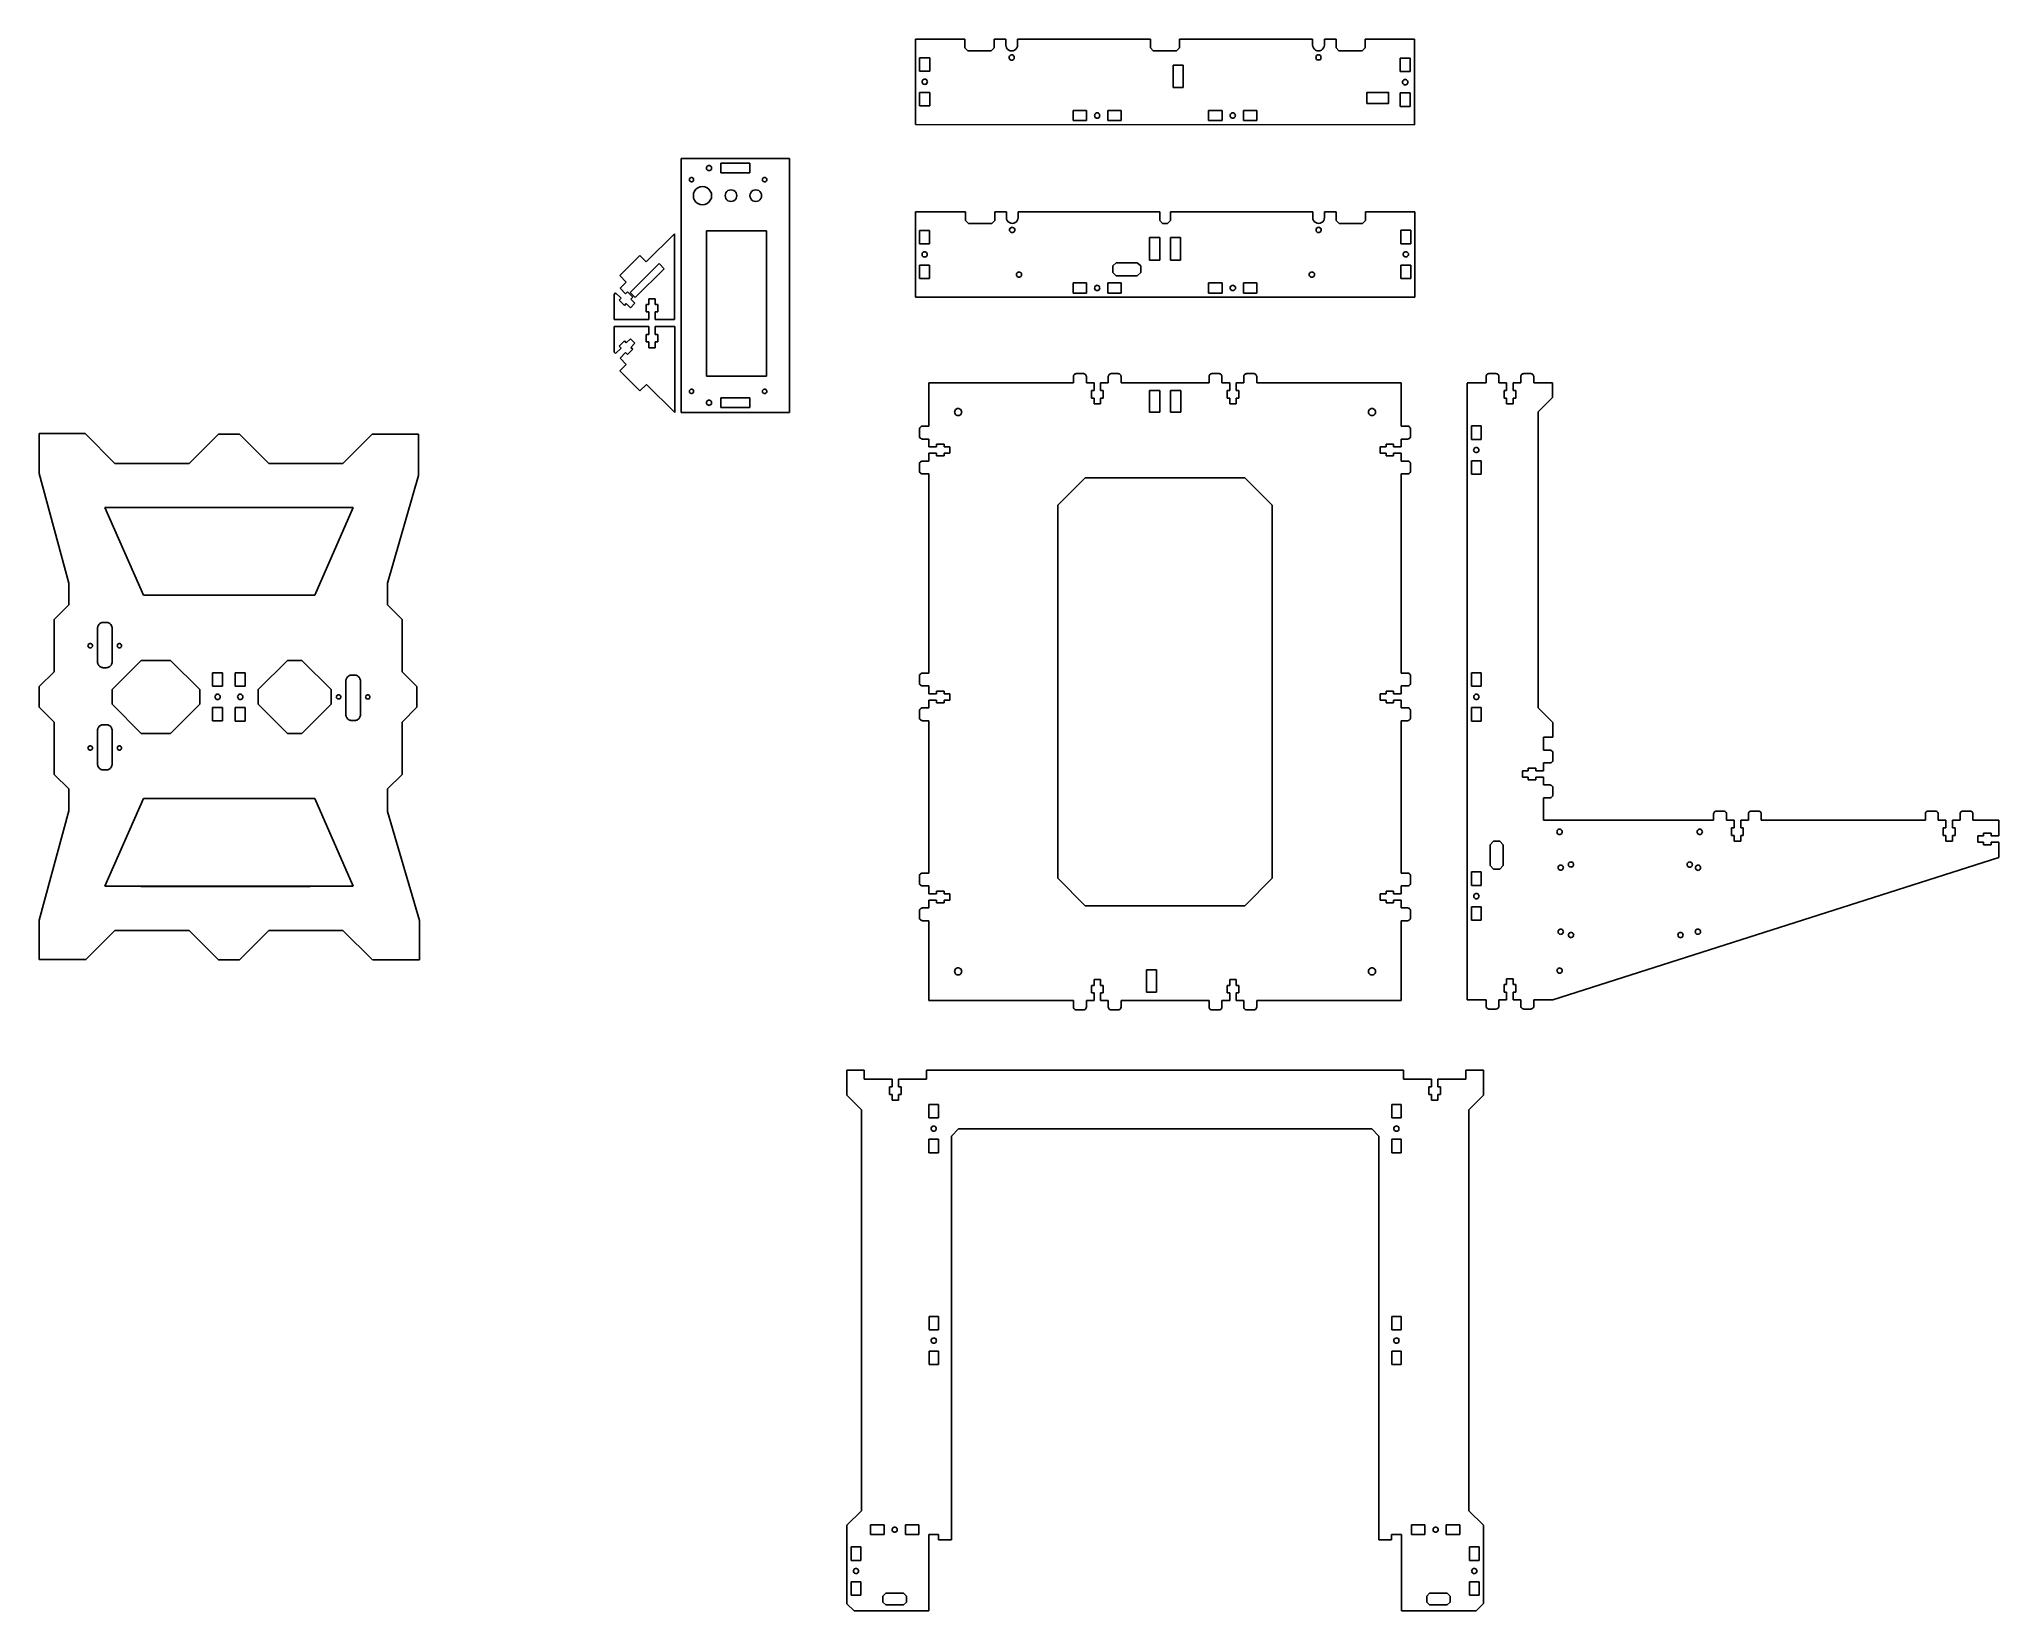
# Model space of a CAD drawing. Header units: inches. Extents: x -389 to 953, y -696 to 380.
import ezdxf

# ---------------------------------------------------------------- set-up
doc = ezdxf.new("R2010")
doc.units = ezdxf.units.IN
doc.header["$MEASUREMENT"] = 0

msp = doc.modelspace()

# ---------------------------------------------------------------- linework, layer by layer
for p, q in [((245, 379.8), (211.2, 379.8)), ((211.2, 379.8), (211.2, 321.3)), ((245, 379.8), (245, 373.8)), ((265, 379.8), (265, 373.8)), ((273, 379.8), (265, 379.8)), ((273, 375.8), (273, 379.8)), ((273.1, 374.7), (273, 375.8)), ((281, 375.8), (280.9, 374.7)), ((281, 375.8), (281, 379.8)), ((371.9, 379.8), (281, 379.8)), ((371.9, 379.8), (371.9, 373.8)), ((482.9, 379.8), (391.9, 379.8)), ((391.9, 379.8), (391.9, 373.8)), ((483, 375.8), (483, 379.8)), ((483.1, 374.8), (483, 375.8)), ((491, 375.8), (490.9, 374.8)), ((499, 379.8), (491, 379.8)), ((491, 375.8), (491, 379.8)), ((499, 373.8), (499, 379.8)), ((552.7, 379.8), (519, 379.8)), ((519, 373.8), (519, 379.8)), ((552.7, 321.1), (552.7, 379.8)), ((214, 367.1), (220.9, 367.1)), ((214, 357.9), (214, 367.1)), ((220.9, 367.1), (220.9, 357.9)), ((245, 373.8), (247, 371.8)), ((247, 371.8), (263, 371.8)), ((265, 373.8), (263, 371.8)), ((273.5, 373.8), (273.1, 374.7)), ((274.2, 372.9), (273.5, 373.8)), ((275, 372.3), (274.2, 372.9)), ((276, 371.9), (275, 372.3)), ((275.2, 367.3), (275.3, 367.7)), ((275.3, 366.8), (275.2, 367.3)), ((275.3, 367.7), (275.4, 368.2)), ((275.4, 366.4), (275.3, 366.8)), ((275.4, 368.2), (275.7, 368.5)), ((275.7, 366), (275.4, 366.4)), ((275.7, 368.5), (276.1, 368.8)), ((276.1, 365.7), (275.7, 366)), ((277, 371.8), (276, 371.9)), ((276.1, 368.8), (276.5, 369)), ((276.5, 365.5), (276.1, 365.7)), ((276.5, 369), (277, 369.1)), ((277, 365.5), (276.5, 365.5)), ((278, 371.9), (277, 371.8)), ((277, 369.1), (277.5, 369)), ((277.5, 365.5), (277, 365.5)), ((277.5, 369), (277.9, 368.8)), ((277.9, 365.7), (277.5, 365.5)), ((277.9, 368.8), (278.3, 368.5)), ((278.3, 366), (277.9, 365.7)), ((279, 372.3), (278, 371.9)), ((278.3, 368.5), (278.6, 368.2)), ((278.6, 366.4), (278.3, 366)), ((278.6, 368.2), (278.7, 367.7)), ((278.7, 366.8), (278.6, 366.4)), ((278.7, 367.7), (278.8, 367.3)), ((278.8, 367.3), (278.7, 366.8)), ((279.8, 372.9), (279, 372.3)), ((280.5, 373.8), (279.8, 372.9)), ((280.9, 374.7), (280.5, 373.8)), ((371.9, 373.8), (373.9, 371.8)), ((373.9, 371.8), (389.9, 371.8)), ((391.9, 373.8), (389.9, 371.8)), ((483.5, 373.8), (483.1, 374.8)), ((484.2, 373), (483.5, 373.8)), ((485, 372.3), (484.2, 373)), ((486, 371.9), (485, 372.3)), ((485.2, 367.3), (485.3, 367.8)), ((485.3, 366.8), (485.2, 367.3)), ((485.3, 367.8), (485.4, 368.2)), ((485.4, 366.4), (485.3, 366.8)), ((485.4, 368.2), (485.7, 368.6)), ((485.7, 366), (485.4, 366.4)), ((485.7, 368.6), (486.1, 368.9)), ((486.1, 365.7), (485.7, 366)), ((487, 371.8), (486, 371.9)), ((486.1, 368.9), (486.5, 369)), ((486.5, 365.6), (486.1, 365.7)), ((486.5, 369), (487, 369.1)), ((487, 365.5), (486.5, 365.6)), ((488, 371.9), (487, 371.8)), ((487, 369.1), (487.5, 369)), ((487.5, 365.6), (487, 365.5)), ((487.5, 369), (487.9, 368.9)), ((487.9, 365.7), (487.5, 365.6)), ((487.9, 368.9), (488.3, 368.6)), ((488.3, 366), (487.9, 365.7)), ((489, 372.3), (488, 371.9)), ((488.3, 368.6), (488.6, 368.2)), ((488.6, 366.4), (488.3, 366)), ((488.6, 368.2), (488.7, 367.8)), ((488.7, 366.8), (488.6, 366.4)), ((488.7, 367.8), (488.8, 367.3)), ((488.8, 367.3), (488.7, 366.8)), ((489.8, 373), (489, 372.3)), ((490.5, 373.8), (489.8, 373)), ((490.9, 374.8), (490.5, 373.8)), ((499, 373.8), (501, 371.8)), ((501, 371.8), (517, 371.8)), ((519, 373.8), (517, 371.8)), ((542.9, 357.6), (542.9, 366.8)), ((542.9, 366.8), (549.8, 366.8)), ((549.8, 366.8), (549.8, 357.6)), ((220.9, 357.9), (214, 357.9)), ((215.7, 351.1), (215.9, 351.5)), ((215.7, 350.6), (215.7, 351.1)), ((215.7, 350.2), (215.7, 350.6)), ((215.9, 349.7), (215.7, 350.2)), ((215.9, 351.5), (216.2, 351.9)), ((216.2, 349.3), (215.9, 349.7)), ((216.2, 351.9), (216.6, 352.2)), ((216.6, 349.1), (216.2, 349.3)), ((216.6, 352.2), (217, 352.4)), ((217, 348.9), (216.6, 349.1)), ((217, 352.4), (217.5, 352.4)), ((217.5, 348.8), (217, 348.9)), ((217.5, 352.4), (218, 352.4)), ((218, 348.9), (217.5, 348.8)), ((218, 352.4), (218.4, 352.2)), ((218.4, 349.1), (218, 348.9)), ((218.4, 352.2), (218.8, 351.9)), ((218.8, 349.3), (218.4, 349.1)), ((218.8, 351.9), (219, 351.5)), ((219, 349.7), (218.8, 349.3)), ((219, 351.5), (219.2, 351.1)), ((219.2, 350.2), (219, 349.7)), ((219.2, 351.1), (219.3, 350.6)), ((219.3, 350.6), (219.2, 350.2)), ((394.4, 362.1), (387.5, 362.1)), ((387.5, 362.1), (387.5, 346.7)), ((394.4, 346.7), (394.4, 362.1)), ((549.8, 357.6), (542.9, 357.6)), ((544.5, 350.3), (544.6, 350.8)), ((544.6, 349.9), (544.5, 350.3)), ((544.6, 350.8), (544.8, 351.2)), ((544.8, 349.4), (544.6, 349.9)), ((544.8, 351.2), (545.1, 351.6)), ((545.1, 349), (544.8, 349.4)), ((545.1, 351.6), (545.4, 351.9)), ((545.4, 348.8), (545.1, 349)), ((545.4, 351.9), (545.9, 352.1)), ((545.9, 348.6), (545.4, 348.8)), ((545.9, 352.1), (546.4, 352.1)), ((546.4, 352.1), (546.8, 352.1)), ((546.8, 352.1), (547.3, 351.9)), ((547.3, 348.8), (546.8, 348.6)), ((547.3, 351.9), (547.6, 351.6)), ((547.6, 349), (547.3, 348.8)), ((547.6, 351.6), (547.9, 351.2)), ((547.9, 349.4), (547.6, 349)), ((547.9, 351.2), (548.1, 350.8)), ((548.1, 349.9), (547.9, 349.4)), ((548.1, 350.8), (548.2, 350.3)), ((548.2, 350.3), (548.1, 349.9)), ((214, 343.3), (220.9, 343.3)), ((214, 334.1), (214, 343.3)), ((220.9, 343.3), (220.9, 334.1)), ((387.5, 346.7), (394.4, 346.7)), ((542.9, 333.8), (542.9, 343)), ((542.9, 343), (549.8, 343)), ((546.4, 348.5), (545.9, 348.6)), ((546.8, 348.6), (546.4, 348.5)), ((549.8, 343), (549.8, 333.8)), ((220.9, 334.1), (214, 334.1)), ((319, 331), (328.2, 331)), ((319, 324.1), (319, 331)), ((328.2, 324.1), (319, 324.1)), ((328.2, 331), (328.2, 324.1)), ((333.7, 327.6), (333.8, 328)), ((333.8, 327.1), (333.7, 327.6)), ((333.8, 328), (333.9, 328.5)), ((333.9, 326.7), (333.8, 327.1)), ((333.9, 328.5), (334.2, 328.8)), ((334.2, 326.3), (333.9, 326.7)), ((334.2, 328.8), (334.6, 329.1)), ((334.6, 326), (334.2, 326.3)), ((334.6, 329.1), (335, 329.3)), ((335, 325.8), (334.6, 326)), ((335, 329.3), (335.5, 329.4)), ((335.5, 325.8), (335, 325.8)), ((335.5, 329.4), (336, 329.3)), ((336, 325.8), (335.5, 325.8)), ((336, 329.3), (336.4, 329.1)), ((336.4, 326), (336, 325.8)), ((336.4, 329.1), (336.8, 328.8)), ((336.8, 326.3), (336.4, 326)), ((336.8, 328.8), (337.1, 328.5)), ((337.1, 326.7), (336.8, 326.3)), ((337.1, 328.5), (337.2, 328)), ((337.2, 327.1), (337.1, 326.7)), ((337.2, 328), (337.3, 327.6)), ((337.3, 327.6), (337.2, 327.1)), ((342.8, 331), (352, 331)), ((342.8, 324.1), (342.8, 331)), ((352, 324.1), (342.8, 324.1)), ((352, 331), (352, 324.1)), ((411.8, 331), (421, 331)), ((411.8, 324.1), (411.8, 331)), ((421, 324.1), (411.8, 324.1)), ((421, 331), (421, 324.1)), ((426.5, 327.6), (426.6, 328)), ((426.6, 327.1), (426.5, 327.6)), ((426.6, 328), (426.7, 328.5)), ((426.7, 326.7), (426.6, 327.1)), ((426.7, 328.5), (427, 328.8)), ((427, 326.3), (426.7, 326.7)), ((427, 328.8), (427.4, 329.1)), ((427.4, 326), (427, 326.3)), ((427.4, 329.1), (427.8, 329.3)), ((427.8, 325.8), (427.4, 326)), ((427.8, 329.3), (428.3, 329.4)), ((428.3, 325.8), (427.8, 325.8)), ((428.3, 329.4), (428.8, 329.3)), ((428.8, 325.8), (428.3, 325.8)), ((428.8, 329.3), (429.2, 329.1)), ((429.2, 326), (428.8, 325.8)), ((429.2, 329.1), (429.6, 328.8)), ((429.6, 326.3), (429.2, 326)), ((429.6, 328.8), (429.9, 328.5)), ((429.9, 326.7), (429.6, 326.3)), ((429.9, 328.5), (430, 328)), ((430, 327.1), (429.9, 326.7)), ((430, 328), (430.1, 327.6)), ((430.1, 327.6), (430, 327.1)), ((435.6, 331), (444.8, 331)), ((435.6, 324.1), (435.6, 331)), ((444.8, 324.1), (435.6, 324.1)), ((444.8, 331), (444.8, 324.1)), ((549.8, 333.8), (542.9, 333.8)), ((211.2, 321.3), (552.7, 321.1)), ((50.8, 298.2), (50.8, 124.2)), ((124.8, 298.2), (50.8, 298.2)), ((124.8, 124.2), (124.8, 298.2)), ((56.4, 284), (56.3, 283.7)), ((56.3, 283.7), (56.4, 283.3)), ((56.5, 284.4), (56.4, 284)), ((56.4, 283.3), (56.5, 282.9)), ((56.8, 284.7), (56.5, 284.4)), ((56.5, 282.9), (56.8, 282.6)), ((57.1, 284.9), (56.8, 284.7)), ((56.8, 282.6), (57.1, 282.4)), ((57.4, 285.1), (57.1, 284.9)), ((57.1, 282.4), (57.4, 282.2)), ((57.8, 285.2), (57.4, 285.1)), ((57.4, 282.2), (57.8, 282.2)), ((58.2, 285.1), (57.8, 285.2)), ((57.8, 282.2), (58.2, 282.2)), ((58.6, 284.9), (58.2, 285.1)), ((58.2, 282.2), (58.6, 282.4)), ((58.9, 284.7), (58.6, 284.9)), ((58.6, 282.4), (58.9, 282.6)), ((59.1, 284.4), (58.9, 284.7)), ((58.9, 282.6), (59.1, 282.9)), ((59.3, 284), (59.1, 284.4)), ((59.1, 282.9), (59.3, 283.3)), ((59.3, 283.7), (59.3, 284)), ((59.3, 283.3), (59.3, 283.7)), ((68, 291.6), (68.1, 292.1)), ((68.1, 291.1), (68, 291.6)), ((68.1, 292.1), (68.3, 292.5)), ((68.3, 290.7), (68.1, 291.1)), ((68.3, 292.5), (68.6, 292.9)), ((68.6, 290.3), (68.3, 290.7)), ((68.6, 292.9), (68.9, 293.2)), ((68.9, 290), (68.6, 290.3)), ((68.9, 293.2), (69.4, 293.3)), ((69.4, 289.9), (68.9, 290)), ((69.4, 293.3), (69.8, 293.4)), ((69.8, 289.8), (69.4, 289.9)), ((69.8, 293.4), (70.3, 293.3)), ((70.3, 289.9), (69.8, 289.8)), ((70.3, 293.3), (70.7, 293.2)), ((70.7, 290), (70.3, 289.9)), ((70.7, 293.2), (71.1, 292.9)), ((71.1, 290.3), (70.7, 290)), ((71.1, 292.9), (71.4, 292.5)), ((71.4, 290.7), (71.1, 290.3)), ((71.4, 292.5), (71.6, 292.1)), ((71.6, 291.1), (71.4, 290.7)), ((71.6, 292.1), (71.6, 291.6)), ((71.6, 291.6), (71.6, 291.1)), ((77.8, 294.9), (77.8, 288.3)), ((97.8, 294.9), (77.8, 294.9)), ((77.8, 288.3), (97.8, 288.3)), ((97.8, 288.3), (97.8, 294.9)), ((106.4, 284), (106.3, 283.7)), ((106.3, 283.7), (106.4, 283.3)), ((106.5, 284.4), (106.4, 284)), ((106.4, 283.3), (106.5, 282.9)), ((106.8, 284.7), (106.5, 284.4)), ((106.5, 282.9), (106.8, 282.6)), ((107.1, 284.9), (106.8, 284.7)), ((106.8, 282.6), (107.1, 282.4)), ((107.4, 285.1), (107.1, 284.9)), ((107.1, 282.4), (107.4, 282.2)), ((107.8, 285.2), (107.4, 285.1)), ((107.4, 282.2), (107.8, 282.2)), ((108.2, 285.1), (107.8, 285.2)), ((107.8, 282.2), (108.2, 282.2)), ((108.6, 284.9), (108.2, 285.1)), ((108.2, 282.2), (108.6, 282.4)), ((108.9, 284.7), (108.6, 284.9)), ((108.6, 282.4), (108.9, 282.6)), ((109.1, 284.4), (108.9, 284.7)), ((108.9, 282.6), (109.1, 282.9)), ((109.3, 284), (109.1, 284.4)), ((109.1, 282.9), (109.3, 283.3)), ((109.3, 283.7), (109.3, 284)), ((109.3, 283.3), (109.3, 283.7)), ((59.3, 274.3), (59.1, 272.7)), ((59.1, 272.7), (59.3, 271)), ((59.9, 275.8), (59.3, 274.3)), ((59.3, 271), (59.9, 269.5)), ((60.9, 277.1), (59.9, 275.8)), ((59.9, 269.5), (60.9, 268.2)), ((62.2, 278.1), (60.9, 277.1)), ((63.7, 278.7), (62.2, 278.1)), ((65.3, 278.9), (63.7, 278.7)), ((66.9, 278.7), (65.3, 278.9)), ((68.5, 278.1), (66.9, 278.7)), ((69.7, 277.1), (68.5, 278.1)), ((70.7, 275.8), (69.7, 277.1)), ((69.7, 268.2), (70.7, 269.5)), ((71.4, 274.3), (70.7, 275.8)), ((70.7, 269.5), (71.4, 271)), ((71.6, 272.7), (71.4, 274.3)), ((71.4, 271), (71.6, 272.7)), ((81, 273.7), (80.8, 272.7)), ((80.8, 272.7), (81, 271.6)), ((81.4, 274.7), (81, 273.7)), ((81, 271.6), (81.4, 270.7)), ((82, 275.5), (81.4, 274.7)), ((81.4, 270.7), (82, 269.8)), ((82.8, 276.1), (82, 275.5)), ((82, 269.8), (82.8, 269.2)), ((83.8, 276.5), (82.8, 276.1)), ((82.8, 269.2), (83.8, 268.8)), ((84.8, 276.7), (83.8, 276.5)), ((83.8, 268.8), (84.8, 268.7)), ((85.9, 276.5), (84.8, 276.7)), ((84.8, 268.7), (85.9, 268.8)), ((86.8, 276.1), (85.9, 276.5)), ((85.9, 268.8), (86.8, 269.2)), ((87.7, 275.5), (86.8, 276.1)), ((86.8, 269.2), (87.7, 269.8)), ((88.3, 274.7), (87.7, 275.5)), ((87.7, 269.8), (88.3, 270.7)), ((88.7, 273.7), (88.3, 274.7)), ((88.3, 270.7), (88.7, 271.6)), ((88.8, 272.7), (88.7, 273.7)), ((88.7, 271.6), (88.8, 272.7)), ((98, 273.7), (97.8, 272.7)), ((97.8, 272.7), (98, 271.6)), ((98.4, 274.7), (98, 273.7)), ((98, 271.6), (98.4, 270.7)), ((99, 275.5), (98.4, 274.7)), ((98.4, 270.7), (99, 269.8)), ((99.8, 276.1), (99, 275.5)), ((99, 269.8), (99.8, 269.2)), ((100.8, 276.5), (99.8, 276.1)), ((99.8, 269.2), (100.8, 268.8)), ((101.8, 276.7), (100.8, 276.5)), ((100.8, 268.8), (101.8, 268.7)), ((102.9, 276.5), (101.8, 276.7)), ((101.8, 268.7), (102.9, 268.8)), ((103.8, 276.1), (102.9, 276.5)), ((102.9, 268.8), (103.8, 269.2)), ((104.7, 275.5), (103.8, 276.1)), ((103.8, 269.2), (104.7, 269.8)), ((105.3, 274.7), (104.7, 275.5)), ((104.7, 269.8), (105.3, 270.7)), ((105.7, 273.7), (105.3, 274.7)), ((105.3, 270.7), (105.7, 271.6)), ((105.8, 272.7), (105.7, 273.7)), ((105.7, 271.6), (105.8, 272.7)), ((60.9, 268.2), (62.2, 267.2)), ((62.2, 267.2), (63.7, 266.6)), ((63.7, 266.6), (65.3, 266.4)), ((65.3, 266.4), (66.9, 266.6)), ((66.9, 266.6), (68.5, 267.2)), ((68.5, 267.2), (69.7, 268.2)), ((211.1, 261.7), (245.4, 261.7)), ((211.1, 203.2), (211.1, 261.7)), ((245.4, 255.7), (245.4, 261.7)), ((245.4, 255.7), (247.4, 253.7)), ((265.4, 255.7), (263.4, 253.7)), ((265.4, 261.7), (273.4, 261.7)), ((265.4, 255.7), (265.4, 261.7)), ((273.4, 257.7), (273.4, 261.7)), ((273.4, 257.7), (273.5, 256.6)), ((273.5, 256.6), (273.9, 255.7)), ((273.9, 255.7), (274.5, 254.8)), ((280.2, 254.8), (280.8, 255.7)), ((280.8, 255.7), (281.2, 256.6)), ((281.2, 256.6), (281.4, 257.7)), ((281.4, 261.7), (378.3, 261.7)), ((281.4, 257.7), (281.4, 261.7)), ((378.3, 261.7), (378.3, 255.7)), ((378.3, 255.7), (380.3, 253.7)), ((385.7, 255.7), (383.7, 253.7)), ((385.7, 261.7), (385.7, 255.7)), ((385.7, 261.7), (483.1, 261.7)), ((483.1, 257.7), (483.1, 261.7)), ((483.1, 257.7), (483.2, 256.6)), ((483.2, 256.6), (483.6, 255.7)), ((483.6, 255.7), (484.3, 254.8)), ((489.9, 254.8), (490.6, 255.7)), ((490.6, 255.7), (490.9, 256.6)), ((490.9, 256.6), (491.1, 257.7)), ((491.1, 257.7), (491.1, 261.7)), ((491.1, 261.7), (499.1, 261.7)), ((499.1, 261.7), (499.1, 255.7)), ((499.1, 255.7), (501.1, 253.7)), ((519.1, 255.7), (517.1, 253.7)), ((519.1, 261.7), (519.1, 255.7)), ((519.1, 261.7), (553, 261.7)), ((553, 261.7), (553, 203.2)), ((46.2, 246.6), (26.9, 227.3)), ((46.2, 187.8), (46.2, 246.6)), ((109.1, 248.7), (68.1, 248.7)), ((68.1, 248.7), (68.1, 149.2)), ((109.1, 149.2), (109.1, 248.7)), ((213.9, 248.9), (213.9, 239.7)), ((220.8, 248.9), (213.9, 248.9)), ((220.8, 239.7), (220.8, 248.9)), ((263.4, 253.7), (247.4, 253.7)), ((274.5, 254.8), (275.4, 254.2)), ((275.4, 254.2), (276.3, 253.8)), ((275.8, 250.1), (275.6, 249.6)), ((275.6, 249.6), (275.6, 249.2)), ((275.6, 249.2), (275.6, 248.7)), ((275.6, 248.7), (275.8, 248.3)), ((276.1, 250.4), (275.8, 250.1)), ((275.8, 248.3), (276.1, 247.9)), ((276.5, 250.7), (276.1, 250.4)), ((276.1, 247.9), (276.5, 247.6)), ((276.3, 253.8), (277.4, 253.7)), ((276.9, 250.9), (276.5, 250.7)), ((276.5, 247.6), (276.9, 247.4)), ((277.4, 251), (276.9, 250.9)), ((276.9, 247.4), (277.4, 247.4)), ((277.4, 253.7), (278.4, 253.8)), ((277.8, 250.9), (277.4, 251)), ((277.4, 247.4), (277.8, 247.4)), ((278.3, 250.7), (277.8, 250.9)), ((277.8, 247.4), (278.3, 247.6)), ((278.6, 250.4), (278.3, 250.7)), ((278.3, 247.6), (278.6, 247.9)), ((278.4, 253.8), (279.4, 254.2)), ((278.9, 250.1), (278.6, 250.4)), ((278.6, 247.9), (278.9, 248.3)), ((279.1, 249.6), (278.9, 250.1)), ((278.9, 248.3), (279.1, 248.7)), ((279.2, 249.2), (279.1, 249.6)), ((279.1, 248.7), (279.2, 249.2)), ((279.4, 254.2), (280.2, 254.8)), ((371.4, 244), (378.3, 244)), ((371.4, 228.6), (371.4, 244)), ((378.3, 244), (378.3, 228.6)), ((383.7, 253.7), (380.3, 253.7)), ((385.7, 228.6), (385.7, 244)), ((385.7, 244), (392.6, 244)), ((392.6, 244), (392.6, 228.6)), ((484.3, 254.8), (485.1, 254.2)), ((485.1, 254.2), (486.1, 253.8)), ((485.5, 250.1), (485.3, 249.6)), ((485.3, 249.6), (485.3, 249.2)), ((485.3, 249.2), (485.3, 248.7)), ((485.3, 248.7), (485.5, 248.3)), ((485.8, 250.4), (485.5, 250.1)), ((485.5, 248.3), (485.8, 247.9)), ((486.2, 250.7), (485.8, 250.4)), ((485.8, 247.9), (486.2, 247.6)), ((486.1, 253.8), (487.1, 253.7)), ((486.6, 250.9), (486.2, 250.7)), ((486.2, 247.6), (486.6, 247.4)), ((487.1, 251), (486.6, 250.9)), ((486.6, 247.4), (487.1, 247.4)), ((487.1, 253.7), (488.1, 253.8)), ((487.6, 250.9), (487.1, 251)), ((487.1, 247.4), (487.6, 247.4)), ((488, 250.7), (487.6, 250.9)), ((487.6, 247.4), (488, 247.6)), ((488.4, 250.4), (488, 250.7)), ((488, 247.6), (488.4, 247.9)), ((488.1, 253.8), (489.1, 254.2)), ((488.6, 250.1), (488.4, 250.4)), ((488.4, 247.9), (488.6, 248.3)), ((488.8, 249.6), (488.6, 250.1)), ((488.6, 248.3), (488.8, 248.7)), ((488.9, 249.2), (488.8, 249.6)), ((488.8, 248.7), (488.9, 249.2)), ((489.1, 254.2), (489.9, 254.8)), ((517.1, 253.7), (501.1, 253.7)), ((550.2, 249), (543.3, 249)), ((543.3, 249), (543.3, 239.8)), ((550.2, 239.8), (550.2, 249)), ((8.7, 218), (22.5, 231.7)), ((22.5, 231.7), (26.9, 227.3)), ((213.9, 239.7), (220.8, 239.7)), ((215.8, 233.3), (215.6, 232.9)), ((215.6, 232.9), (215.6, 232.4)), ((215.6, 232.4), (215.6, 232)), ((215.6, 232), (215.8, 231.5)), ((216.1, 233.7), (215.8, 233.3)), ((215.8, 231.5), (216.1, 231.1)), ((216.5, 234), (216.1, 233.7)), ((216.1, 231.1), (216.5, 230.9)), ((216.9, 234.2), (216.5, 234)), ((216.5, 230.9), (216.9, 230.7)), ((217.4, 234.2), (216.9, 234.2)), ((216.9, 230.7), (217.4, 230.6)), ((217.8, 234.2), (217.4, 234.2)), ((217.4, 230.6), (217.8, 230.7)), ((218.3, 234), (217.8, 234.2)), ((217.8, 230.7), (218.3, 230.9)), ((218.7, 233.7), (218.3, 234)), ((218.3, 230.9), (218.7, 231.1)), ((218.9, 233.3), (218.7, 233.7)), ((218.7, 231.1), (218.9, 231.5)), ((219.1, 232.9), (218.9, 233.3)), ((218.9, 231.5), (219.1, 232)), ((219.2, 232.4), (219.1, 232.9)), ((219.1, 232), (219.2, 232.4)), ((378.3, 228.6), (371.4, 228.6)), ((392.6, 228.6), (385.7, 228.6)), ((543.3, 239.8), (550.2, 239.8)), ((545, 233), (544.9, 232.5)), ((544.9, 232.5), (545, 232.1)), ((545.2, 233.4), (545, 233)), ((545, 232.1), (545.2, 231.6)), ((545.5, 233.8), (545.2, 233.4)), ((545.2, 231.6), (545.5, 231.2)), ((545.8, 234.1), (545.5, 233.8)), ((545.5, 231.2), (545.8, 231)), ((546.3, 234.3), (545.8, 234.1)), ((545.8, 231), (546.3, 230.8)), ((546.7, 234.3), (546.3, 234.3)), ((546.3, 230.8), (546.7, 230.7)), ((547.2, 234.3), (546.7, 234.3)), ((546.7, 230.7), (547.2, 230.8)), ((547.6, 234.1), (547.2, 234.3)), ((547.2, 230.8), (547.6, 231)), ((548, 233.8), (547.6, 234.1)), ((547.6, 231), (548, 231.2)), ((548.3, 233.4), (548, 233.8)), ((548, 231.2), (548.3, 231.6)), ((548.5, 233), (548.3, 233.4)), ((548.3, 231.6), (548.5, 232.1)), ((548.5, 232.5), (548.5, 233)), ((548.5, 232.1), (548.5, 232.5)), ((13.2, 213.5), (8.7, 218)), ((35.6, 226.2), (15.8, 206.4)), ((19.3, 202.9), (39.1, 222.7)), ((39.1, 222.7), (35.6, 226.2)), ((220.8, 225.1), (213.9, 225.1)), ((213.9, 225.1), (213.9, 215.9)), ((213.9, 215.9), (220.8, 215.9)), ((220.8, 215.9), (220.8, 225.1)), ((280.2, 218.7), (280.3, 219.1)), ((280.3, 218.2), (280.2, 218.7)), ((280.3, 219.1), (280.5, 219.6)), ((280.5, 217.8), (280.3, 218.2)), ((280.5, 219.6), (280.8, 219.9)), ((280.8, 217.4), (280.5, 217.8)), ((280.8, 219.9), (281.1, 220.2)), ((281.1, 217.1), (280.8, 217.4)), ((281.1, 220.2), (281.6, 220.4)), ((281.6, 216.9), (281.1, 217.1)), ((281.6, 220.4), (282, 220.5)), ((282, 216.9), (281.6, 216.9)), ((282, 220.5), (282.5, 220.4)), ((282.5, 216.9), (282, 216.9)), ((282.5, 220.4), (282.9, 220.2)), ((282.9, 217.1), (282.5, 216.9)), ((282.9, 220.2), (283.3, 219.9)), ((283.3, 217.4), (282.9, 217.1)), ((283.3, 219.9), (283.6, 219.6)), ((283.6, 217.8), (283.3, 217.4)), ((283.6, 219.6), (283.8, 219.1)), ((283.8, 218.2), (283.6, 217.8)), ((283.8, 219.1), (283.8, 218.7)), ((283.8, 218.7), (283.8, 218.2)), ((348.6, 226.8), (346.3, 224.6)), ((346.3, 220.1), (346.3, 224.6)), ((346.3, 220.1), (348.6, 217.9)), ((348.6, 226.8), (362.9, 226.8)), ((348.6, 217.9), (362.9, 217.9)), ((365.3, 224.6), (362.9, 226.8)), ((362.9, 217.9), (365.3, 220.1)), ((365.3, 224.6), (365.3, 220.1)), ((480.6, 218.7), (480.7, 219.1)), ((480.7, 218.2), (480.6, 218.7)), ((480.7, 219.1), (480.9, 219.6)), ((480.9, 217.8), (480.7, 218.2)), ((480.9, 219.6), (481.2, 219.9)), ((481.2, 217.4), (480.9, 217.8)), ((481.2, 219.9), (481.5, 220.2)), ((481.5, 217.1), (481.2, 217.4)), ((481.5, 220.2), (482, 220.4)), ((482, 216.9), (481.5, 217.1)), ((482, 220.4), (482.4, 220.5)), ((482.4, 216.9), (482, 216.9)), ((482.4, 220.5), (482.9, 220.4)), ((482.9, 216.9), (482.4, 216.9)), ((482.9, 220.4), (483.3, 220.2)), ((483.3, 217.1), (482.9, 216.9)), ((483.3, 220.2), (483.7, 219.9)), ((483.7, 217.4), (483.3, 217.1)), ((483.7, 219.9), (484, 219.6)), ((484, 217.8), (483.7, 217.4)), ((484, 219.6), (484.2, 219.1)), ((484.2, 218.2), (484, 217.8)), ((484.2, 219.1), (484.2, 218.7)), ((484.2, 218.7), (484.2, 218.2)), ((543.3, 225.2), (543.3, 216)), ((550.2, 225.2), (543.3, 225.2)), ((543.3, 216), (550.2, 216)), ((550.2, 216), (550.2, 225.2)), ((4.8, 205.1), (5.8, 206.2)), ((4.8, 187.8), (4.8, 205.1)), ((5.8, 206.2), (9.6, 202.4)), ((9.6, 202.4), (8.3, 201.1)), ((13.2, 213.5), (9, 209.3)), ((12.7, 205.5), (9, 209.3)), ((14, 206.8), (12.7, 205.5)), ((17.6, 203.2), (14, 206.8)), ((15.8, 206.4), (19.3, 202.9)), ((16.3, 201.9), (17.6, 203.2)), ((19.1, 199.1), (16.3, 201.9)), ((28.6, 198.2), (28.6, 202.1)), ((28.6, 202.1), (33, 202.1)), ((33, 202.1), (33, 198.2)), ((553, 203.2), (211.1, 203.2)), ((328.2, 212.9), (319, 212.9)), ((319, 212.9), (319, 206)), ((319, 206), (328.2, 206)), ((328.2, 206), (328.2, 212.9)), ((333.8, 209.9), (333.7, 209.5)), ((333.7, 209.5), (333.8, 209)), ((333.9, 210.4), (333.8, 209.9)), ((333.8, 209), (333.9, 208.6)), ((334.2, 210.7), (333.9, 210.4)), ((333.9, 208.6), (334.2, 208.2)), ((334.6, 211), (334.2, 210.7)), ((334.2, 208.2), (334.6, 207.9)), ((335, 211.2), (334.6, 211)), ((334.6, 207.9), (335, 207.7)), ((335.5, 211.3), (335, 211.2)), ((335, 207.7), (335.5, 207.7)), ((336, 211.2), (335.5, 211.3)), ((335.5, 207.7), (336, 207.7)), ((336.4, 211), (336, 211.2)), ((336, 207.7), (336.4, 207.9)), ((336.8, 210.7), (336.4, 211)), ((336.4, 207.9), (336.8, 208.2)), ((337.1, 210.4), (336.8, 210.7)), ((336.8, 208.2), (337.1, 208.6)), ((337.2, 209.9), (337.1, 210.4)), ((337.1, 208.6), (337.2, 209)), ((337.3, 209.5), (337.2, 209.9)), ((337.2, 209), (337.3, 209.5)), ((342.8, 212.9), (342.8, 206)), ((352, 212.9), (342.8, 212.9)), ((342.8, 206), (352, 206)), ((352, 206), (352, 212.9)), ((421, 212.9), (411.8, 212.9)), ((411.8, 212.9), (411.8, 206)), ((411.8, 206), (421, 206)), ((421, 206), (421, 212.9)), ((426.6, 209.9), (426.5, 209.5)), ((426.5, 209.5), (426.6, 209)), ((426.8, 210.4), (426.6, 209.9)), ((426.6, 209), (426.8, 208.6)), ((427.1, 210.7), (426.8, 210.4)), ((426.8, 208.6), (427.1, 208.2)), ((427.4, 211), (427.1, 210.7)), ((427.1, 208.2), (427.4, 207.9)), ((427.9, 211.2), (427.4, 211)), ((427.4, 207.9), (427.9, 207.7)), ((428.3, 211.3), (427.9, 211.2)), ((427.9, 207.7), (428.3, 207.7)), ((428.8, 211.2), (428.3, 211.3)), ((428.3, 207.7), (428.8, 207.7)), ((429.2, 211), (428.8, 211.2)), ((428.8, 207.7), (429.2, 207.9)), ((429.6, 210.7), (429.2, 211)), ((429.2, 207.9), (429.6, 208.2)), ((429.9, 210.4), (429.6, 210.7)), ((429.6, 208.2), (429.9, 208.6)), ((430.1, 209.9), (429.9, 210.4)), ((429.9, 208.6), (430.1, 209)), ((430.1, 209.5), (430.1, 209.9)), ((430.1, 209), (430.1, 209.5)), ((444.8, 212.9), (435.6, 212.9)), ((435.6, 212.9), (435.6, 206)), ((435.6, 206), (444.8, 206)), ((444.8, 206), (444.8, 212.9)), ((8.3, 201.1), (11.9, 197.5)), ((11.9, 197.5), (13.2, 198.8)), ((13.2, 198.8), (16, 196)), ((16, 196), (19.1, 199.1)), ((26.8, 193.1), (26.8, 198.2)), ((26.8, 198.2), (28.6, 198.2)), ((28.6, 193.1), (26.8, 193.1)), ((28.6, 187.8), (28.6, 193.1)), ((33, 198.2), (34.8, 198.2)), ((34.8, 193.1), (33, 193.1)), ((33, 193.1), (33, 187.8)), ((34.8, 198.2), (34.8, 193.1)), ((28.6, 187.8), (4.8, 187.8)), ((28.6, 183), (4.8, 183)), ((4.8, 183), (4.8, 165.6)), ((13.2, 171.9), (16, 174.7)), ((16, 174.7), (19.1, 171.6)), ((26.8, 172.6), (26.8, 177.7)), ((26.8, 177.7), (28.6, 177.7)), ((28.6, 177.7), (28.6, 183)), ((46.2, 187.8), (33, 187.8)), ((33, 183), (33, 177.7)), ((46.3, 183), (33, 183)), ((33, 177.7), (34.8, 177.7)), ((34.8, 177.7), (34.8, 172.6)), ((46.3, 183), (46.3, 124.2)), ((4.8, 165.6), (5.8, 164.6)), ((5.8, 164.6), (9.6, 168.3)), ((8.3, 169.6), (11.9, 173.2)), ((9.6, 168.3), (8.3, 169.6)), ((12.7, 165.2), (9, 161.4)), ((13.2, 157.2), (9, 161.4)), ((11.9, 173.2), (13.2, 171.9)), ((14, 163.9), (12.7, 165.2)), ((17.6, 167.5), (14, 163.9)), ((19.1, 171.6), (16.3, 168.8)), ((16.3, 168.8), (17.6, 167.5)), ((28.6, 172.6), (26.8, 172.6)), ((28.6, 168.6), (28.6, 172.6)), ((33, 168.6), (28.6, 168.6)), ((34.8, 172.6), (33, 172.6)), ((33, 172.6), (33, 168.6)), ((13.2, 157.2), (8.8, 152.7)), ((8.8, 152.7), (22.5, 139)), ((68.1, 149.2), (109.1, 149.2)), ((319.3, 148.9), (319.4, 149.4)), ((319.3, 144.5), (319.3, 148.9)), ((319.4, 149.4), (319.6, 149.9)), ((319.6, 149.9), (319.9, 150.3)), ((319.9, 150.3), (320.3, 150.6)), ((320.3, 150.6), (320.8, 150.8)), ((320.8, 150.8), (321.3, 150.9)), ((321.3, 150.9), (326.1, 150.9)), ((326.1, 150.9), (326.6, 150.8)), ((326.6, 150.8), (327.1, 150.6)), ((327.1, 150.6), (327.5, 150.3)), ((327.5, 150.3), (327.8, 149.9)), ((327.8, 149.9), (328, 149.4)), ((328, 149.4), (328.1, 148.9)), ((328.1, 148.9), (328.1, 144.5)), ((343.1, 148.9), (343.2, 149.4)), ((343.1, 144.5), (343.1, 148.9)), ((343.2, 149.4), (343.4, 149.9)), ((343.4, 149.9), (343.7, 150.3)), ((343.7, 150.3), (344.1, 150.6)), ((344.1, 150.6), (344.6, 150.8)), ((344.6, 150.8), (345.1, 150.9)), ((345.1, 150.9), (349.9, 150.9)), ((350.4, 150.8), (349.9, 150.9)), ((350.9, 150.6), (350.4, 150.8)), ((351.3, 150.3), (350.9, 150.6)), ((351.6, 149.9), (351.3, 150.3)), ((351.8, 149.4), (351.6, 149.9)), ((351.9, 148.9), (351.8, 149.4)), ((351.9, 148.9), (351.9, 144.5)), ((412.1, 148.9), (412.2, 149.4)), ((412.1, 144.5), (412.1, 148.9)), ((412.2, 149.4), (412.4, 149.9)), ((412.4, 149.9), (412.7, 150.3)), ((412.7, 150.3), (413.1, 150.6)), ((413.1, 150.6), (413.6, 150.8)), ((413.6, 150.8), (414.1, 150.9)), ((414.1, 150.9), (418.9, 150.9)), ((419.4, 150.8), (418.9, 150.9)), ((419.9, 150.6), (419.4, 150.8)), ((420.3, 150.3), (419.9, 150.6)), ((420.6, 149.9), (420.3, 150.3)), ((420.8, 149.4), (420.6, 149.9)), ((420.9, 148.9), (420.8, 149.4)), ((420.9, 148.9), (420.9, 144.5)), ((435.9, 148.9), (436, 149.4)), ((435.9, 144.5), (435.9, 148.9)), ((436, 149.4), (436.2, 149.9)), ((436.2, 149.9), (436.5, 150.3)), ((436.5, 150.3), (436.9, 150.6)), ((436.9, 150.6), (437.4, 150.8)), ((437.4, 150.8), (437.9, 150.9)), ((437.9, 150.9), (442.7, 150.9)), ((443.2, 150.8), (442.7, 150.9)), ((443.7, 150.6), (443.2, 150.8)), ((444.1, 150.3), (443.7, 150.6)), ((444.4, 149.9), (444.1, 150.3)), ((444.6, 149.4), (444.4, 149.9)), ((444.7, 148.9), (444.6, 149.4)), ((444.7, 148.9), (444.7, 144.5)), ((601.7, 149.4), (601.9, 149.9)), ((601.7, 148.9), (601.7, 149.4)), ((601.7, 148.9), (601.7, 144.5)), ((601.9, 149.9), (602.3, 150.3)), ((602.3, 150.3), (602.7, 150.6)), ((602.7, 150.6), (603.2, 150.8)), ((603.2, 150.8), (603.7, 150.9)), ((608.5, 150.9), (603.7, 150.9)), ((609, 150.8), (608.5, 150.9)), ((609.5, 150.6), (609, 150.8)), ((609.9, 150.3), (609.5, 150.6)), ((610.2, 149.9), (609.9, 150.3)), ((610.4, 149.4), (610.2, 149.9)), ((610.5, 148.9), (610.4, 149.4)), ((610.5, 144.5), (610.5, 148.9)), ((625.5, 149.4), (625.7, 149.9)), ((625.5, 148.9), (625.5, 149.4)), ((625.5, 148.9), (625.5, 144.5)), ((625.7, 149.9), (626.1, 150.3)), ((626.1, 150.3), (626.5, 150.6)), ((626.5, 150.6), (627, 150.8)), ((627, 150.8), (627.5, 150.9)), ((632.3, 150.9), (627.5, 150.9)), ((632.3, 150.9), (632.8, 150.8)), ((632.8, 150.8), (633.3, 150.6)), ((633.3, 150.6), (633.7, 150.3)), ((633.7, 150.3), (634, 149.9)), ((634, 149.9), (634.2, 149.4)), ((634.2, 149.4), (634.3, 148.9)), ((634.3, 144.5), (634.3, 148.9)), ((22.5, 139), (27, 143.5)), ((46.3, 124.2), (27, 143.5)), ((56.4, 139), (56.3, 138.7)), ((56.3, 138.7), (56.4, 138.3)), ((56.5, 139.4), (56.4, 139)), ((56.4, 138.3), (56.5, 137.9)), ((56.8, 139.7), (56.5, 139.4)), ((56.5, 137.9), (56.8, 137.6)), ((57.1, 139.9), (56.8, 139.7)), ((56.8, 137.6), (57.1, 137.4)), ((57.4, 140.1), (57.1, 139.9)), ((57.1, 137.4), (57.4, 137.2)), ((57.8, 140.2), (57.4, 140.1)), ((57.4, 137.2), (57.8, 137.2)), ((58.2, 140.1), (57.8, 140.2)), ((57.8, 137.2), (58.2, 137.2)), ((58.6, 139.9), (58.2, 140.1)), ((58.2, 137.2), (58.6, 137.4)), ((58.9, 139.7), (58.6, 139.9)), ((58.6, 137.4), (58.9, 137.6)), ((59.1, 139.4), (58.9, 139.7)), ((58.9, 137.6), (59.1, 137.9)), ((59.3, 139), (59.1, 139.4)), ((59.1, 137.9), (59.3, 138.3)), ((59.3, 138.7), (59.3, 139)), ((59.3, 138.3), (59.3, 138.7)), ((77.8, 134.2), (77.8, 127.6)), ((97.8, 134.2), (77.8, 134.2)), ((97.8, 127.6), (97.8, 134.2)), ((106.4, 139), (106.3, 138.7)), ((106.3, 138.7), (106.4, 138.3)), ((106.5, 139.4), (106.4, 139)), ((106.4, 138.3), (106.5, 137.9)), ((106.8, 139.7), (106.5, 139.4)), ((106.5, 137.9), (106.8, 137.6)), ((107.1, 139.9), (106.8, 139.7)), ((106.8, 137.6), (107.1, 137.4)), ((107.4, 140.1), (107.1, 139.9)), ((107.1, 137.4), (107.4, 137.2)), ((107.8, 140.2), (107.4, 140.1)), ((107.4, 137.2), (107.8, 137.2)), ((108.2, 140.1), (107.8, 140.2)), ((107.8, 137.2), (108.2, 137.2)), ((108.6, 139.9), (108.2, 140.1)), ((108.2, 137.2), (108.6, 137.4)), ((108.9, 139.7), (108.6, 139.9)), ((108.6, 137.4), (108.9, 137.6)), ((109.1, 139.4), (108.9, 139.7)), ((108.9, 137.6), (109.1, 137.9)), ((109.3, 139), (109.1, 139.4)), ((109.1, 137.9), (109.3, 138.3)), ((109.3, 138.7), (109.3, 139)), ((109.3, 138.3), (109.3, 138.7)), ((220.3, 114.8), (220.3, 144.5)), ((220.3, 144.5), (319.3, 144.5)), ((328.1, 144.5), (333.4, 144.5)), ((331.6, 139.2), (331.6, 134.1)), ((333.4, 139.2), (331.6, 139.2)), ((333.4, 144.5), (333.4, 139.2)), ((337.8, 139.2), (337.8, 144.5)), ((337.8, 144.5), (343.1, 144.5)), ((339.6, 139.2), (337.8, 139.2)), ((339.6, 134.1), (339.6, 139.2)), ((351.9, 144.5), (412.1, 144.5)), ((371.3, 139.2), (378.3, 139.2)), ((371.3, 124.4), (371.3, 139.2)), ((378.3, 139.2), (378.3, 124.4)), ((385.7, 124.4), (385.7, 139.2)), ((385.7, 139.2), (392.7, 139.2)), ((392.7, 139.2), (392.7, 124.4)), ((420.9, 144.5), (426.2, 144.5)), ((424.4, 139.2), (424.4, 134.1)), ((426.2, 139.2), (424.4, 139.2)), ((426.2, 144.5), (426.2, 139.2)), ((430.6, 139.2), (430.6, 144.5)), ((430.6, 144.5), (435.9, 144.5)), ((432.4, 139.2), (430.6, 139.2)), ((432.4, 134.1), (432.4, 139.2)), ((444.7, 144.5), (543.7, 144.5)), ((543.7, 144.5), (543.7, 114.8)), ((588.7, 144.5), (601.7, 144.5)), ((588.8, 144.3), (588.8, -277.8)), ((610.5, 144.5), (615.8, 144.5)), ((614, 134.1), (614, 139.2)), ((614, 139.2), (615.8, 139.2)), ((615.8, 139.2), (615.8, 144.5)), ((620.2, 144.5), (625.5, 144.5)), ((620.2, 144.5), (620.2, 139.2)), ((620.2, 139.2), (622, 139.2)), ((622, 139.2), (622, 134.1)), ((634.3, 144.5), (647.2, 144.5)), ((647.2, 134.5), (637.2, 124.5)), ((647.2, 134.5), (647.2, 144.5)), ((50.8, 124.2), (124.8, 124.2)), ((68, 130.9), (68.1, 131.4)), ((68.1, 130.5), (68, 130.9)), ((68.1, 131.4), (68.3, 131.8)), ((68.3, 130), (68.1, 130.5)), ((68.3, 131.8), (68.6, 132.2)), ((68.6, 129.7), (68.3, 130)), ((68.6, 132.2), (68.9, 132.5)), ((68.9, 129.4), (68.6, 129.7)), ((68.9, 132.5), (69.4, 132.7)), ((69.4, 129.2), (68.9, 129.4)), ((69.4, 132.7), (69.8, 132.7)), ((69.8, 129.1), (69.4, 129.2)), ((69.8, 132.7), (70.3, 132.7)), ((70.3, 129.2), (69.8, 129.1)), ((70.3, 132.7), (70.7, 132.5)), ((70.7, 129.4), (70.3, 129.2)), ((70.7, 132.5), (71.1, 132.2)), ((71.1, 129.7), (70.7, 129.4)), ((71.1, 132.2), (71.4, 131.8)), ((71.4, 130), (71.1, 129.7)), ((71.4, 131.8), (71.6, 131.4)), ((71.6, 130.5), (71.4, 130)), ((71.6, 131.4), (71.6, 130.9)), ((71.6, 130.9), (71.6, 130.5)), ((77.8, 127.6), (97.8, 127.6)), ((237.9, 124.5), (238, 125.2)), ((238, 123.9), (237.9, 124.5)), ((238, 125.2), (238.2, 125.7)), ((238.2, 123.3), (238, 123.9)), ((238.2, 125.7), (238.6, 126.3)), ((238.6, 122.8), (238.2, 123.3)), ((238.6, 126.3), (239.1, 126.6)), ((239.1, 122.4), (238.6, 122.8)), ((239.1, 126.6), (239.7, 126.9)), ((239.7, 122.2), (239.1, 122.4)), ((239.7, 126.9), (240.3, 127)), ((240.3, 122.1), (239.7, 122.2)), ((240.3, 127), (241, 126.9)), ((241, 122.2), (240.3, 122.1)), ((241, 126.9), (241.6, 126.6)), ((241.6, 122.4), (241, 122.2)), ((241.6, 126.6), (242.1, 126.3)), ((242.1, 122.8), (241.6, 122.4)), ((242.1, 126.3), (242.4, 125.7)), ((242.4, 123.3), (242.1, 122.8)), ((242.4, 125.7), (242.7, 125.2)), ((242.7, 123.9), (242.4, 123.3)), ((242.7, 125.2), (242.8, 124.5)), ((242.8, 124.5), (242.7, 123.9)), ((331.6, 134.1), (333.4, 134.1)), ((333.4, 134.1), (333.4, 130.2)), ((333.4, 130.2), (337.8, 130.2)), ((337.8, 134.1), (339.6, 134.1)), ((337.8, 130.2), (337.8, 134.1)), ((378.3, 124.4), (371.3, 124.4)), ((392.7, 124.4), (385.7, 124.4)), ((424.4, 134.1), (426.2, 134.1)), ((426.2, 134.1), (426.2, 130.2)), ((426.2, 130.2), (430.6, 130.2)), ((430.6, 134.1), (432.4, 134.1)), ((430.6, 130.2), (430.6, 134.1)), ((521.2, 124.5), (521.3, 125.2)), ((521.3, 123.9), (521.2, 124.5)), ((521.3, 125.2), (521.5, 125.7)), ((521.5, 123.3), (521.3, 123.9)), ((521.5, 125.7), (521.9, 126.3)), ((521.9, 122.8), (521.5, 123.3)), ((521.9, 126.3), (522.4, 126.6)), ((522.4, 122.4), (521.9, 122.8)), ((522.4, 126.6), (523, 126.9)), ((523, 122.2), (522.4, 122.4)), ((523, 126.9), (523.7, 127)), ((523.7, 122.1), (523, 122.2)), ((523.7, 127), (524.3, 126.9)), ((524.3, 122.2), (523.7, 122.1)), ((524.3, 126.9), (524.9, 126.6)), ((524.9, 122.4), (524.3, 122.2)), ((524.9, 126.6), (525.4, 126.3)), ((525.4, 122.8), (524.9, 122.4)), ((525.4, 126.3), (525.8, 125.7)), ((525.8, 123.3), (525.4, 122.8)), ((525.8, 125.7), (526, 125.2)), ((526, 123.9), (525.8, 123.3)), ((526, 125.2), (526.1, 124.5)), ((526.1, 124.5), (526, 123.9)), ((615.8, 134.1), (614, 134.1)), ((615.8, 130.2), (615.8, 134.1)), ((620.2, 130.2), (615.8, 130.2)), ((622, 134.1), (620.2, 134.1)), ((620.2, 134.1), (620.2, 130.2)), ((637.3, 124.6), (637.3, -78)), ((-388.7, 82.4), (-388.7, 109.9)), ((-357.3, 109.9), (-388.7, 109.9)), ((-357.2, 109.8), (-336.8, 89.3)), ((-286, 89.3), (-265.9, 109.4)), ((-251.6, 109.4), (-265.9, 109.4)), ((-231.5, 89.3), (-251.6, 109.4)), ((-160.8, 109.3), (-180.8, 89.3)), ((-160.7, 109.4), (-129, 109.4)), ((-129, 81.1), (-129, 109.4)), ((214.2, 113.8), (214, 113.3)), ((214, 113.3), (214, 112.8)), ((214, 108), (214, 112.8)), ((214, 108), (214, 107.5)), ((214, 107.5), (214.2, 107)), ((214.6, 114.2), (214.2, 113.8)), ((215, 114.6), (214.6, 114.2)), ((215.5, 114.8), (215, 114.6)), ((216, 114.8), (215.5, 114.8)), ((216, 114.8), (220.3, 114.8)), ((543.7, 114.8), (548, 114.8)), ((548, 114.8), (548.5, 114.8)), ((548.5, 114.8), (549, 114.6)), ((549, 114.6), (549.4, 114.2)), ((549.4, 114.2), (549.7, 113.8)), ((549.7, 113.8), (549.9, 113.3)), ((549.7, 107), (549.9, 107.5)), ((549.9, 113.3), (550, 112.8)), ((549.9, 107.5), (550, 108)), ((550, 112.8), (550, 108)), ((591.7, 105.8), (591.7, 115)), ((591.7, 115), (598.3, 115)), ((598.3, 115), (598.3, 105.8)), ((214.2, 107), (214.6, 106.6)), ((214.6, 106.6), (215, 106.3)), ((215, 106.3), (215.5, 106.1)), ((215.5, 106.1), (216, 106)), ((220.3, 106), (216, 106)), ((220.3, 100.7), (220.3, 106)), ((225.6, 100.7), (220.3, 100.7)), ((220.3, 96.3), (225.6, 96.3)), ((220.3, 91), (220.3, 96.3)), ((230.7, 102.5), (225.6, 102.5)), ((225.6, 102.5), (225.6, 100.7)), ((225.6, 96.3), (225.6, 94.5)), ((225.6, 94.5), (230.7, 94.5)), ((230.7, 100.7), (230.7, 102.5)), ((234.7, 100.7), (230.7, 100.7)), ((230.7, 94.5), (230.7, 96.3)), ((230.7, 96.3), (234.7, 96.3)), ((234.7, 96.3), (234.7, 100.7)), ((529.3, 100.7), (529.3, 96.3)), ((533.3, 100.7), (529.3, 100.7)), ((529.3, 96.3), (533.3, 96.3)), ((538.4, 102.5), (533.3, 102.5)), ((533.3, 102.5), (533.3, 100.7)), ((533.3, 96.3), (533.3, 94.5)), ((533.3, 94.5), (538.4, 94.5)), ((538.4, 100.7), (538.4, 102.5)), ((543.7, 100.7), (538.4, 100.7)), ((538.4, 94.5), (538.4, 96.3)), ((538.4, 96.3), (543.7, 96.3)), ((543.7, 106), (543.7, 100.7)), ((548, 106), (543.7, 106)), ((543.7, 96.3), (543.7, 91)), ((548, 106), (548.5, 106.1)), ((548.5, 106.1), (549, 106.3)), ((549, 106.3), (549.4, 106.6)), ((549.4, 106.6), (549.7, 107)), ((598.3, 105.8), (591.7, 105.8)), ((593.2, 98.5), (593.3, 99)), ((593.3, 98), (593.2, 98.5)), ((593.3, 99), (593.5, 99.4)), ((593.5, 97.6), (593.3, 98)), ((593.5, 99.4), (593.7, 99.8)), ((593.7, 97.2), (593.5, 97.6)), ((593.7, 99.8), (594.1, 100.1)), ((594.1, 97), (593.7, 97.2)), ((594.1, 100.1), (594.6, 100.3)), ((594.6, 96.8), (594.1, 97)), ((594.6, 100.3), (595, 100.3)), ((595, 96.7), (594.6, 96.8)), ((595, 100.3), (595.5, 100.3)), ((595.5, 96.8), (595, 96.7)), ((595.5, 100.3), (595.9, 100.1)), ((595.9, 97), (595.5, 96.8)), ((595.9, 100.1), (596.3, 99.8)), ((596.3, 97.2), (595.9, 97)), ((596.3, 99.8), (596.6, 99.4)), ((596.6, 97.6), (596.3, 97.2)), ((596.6, 99.4), (596.8, 99)), ((596.8, 98), (596.6, 97.6)), ((596.8, 99), (596.8, 98.5)), ((596.8, 98.5), (596.8, 98)), ((-388.7, 82.4), (-368.5, 7.5)), ((-336.8, 89.3), (-286, 89.3)), ((-231.5, 89.3), (-180.8, 89.3)), ((-129, 81.2), (-150.3, 7.5)), ((214.2, 90), (214, 89.5)), ((214, 89.5), (214, 89)), ((214, 84.2), (214, 89)), ((214, 84.2), (214, 83.7)), ((214, 83.7), (214.2, 83.2)), ((214.6, 90.4), (214.2, 90)), ((214.2, 83.2), (214.6, 82.8)), ((215, 90.8), (214.6, 90.4)), ((214.6, 82.8), (215, 82.5)), ((215.5, 91), (215, 90.8)), ((215, 82.5), (215.5, 82.3)), ((216, 91), (215.5, 91)), ((215.5, 82.3), (216, 82.2)), ((216, 91), (220.3, 91)), ((220.3, 82.2), (216, 82.2)), ((220.3, -54.2), (220.3, 82.2)), ((543.7, 91), (548, 91)), ((543.7, 82.2), (543.7, -54.2)), ((548, 82.2), (543.7, 82.2)), ((548.5, 91), (548, 91)), ((548, 82.2), (548.5, 82.3)), ((549, 90.8), (548.5, 91)), ((548.5, 82.3), (549, 82.5)), ((549.4, 90.4), (549, 90.8)), ((549, 82.5), (549.4, 82.8)), ((549.7, 90), (549.4, 90.4)), ((549.4, 82.8), (549.7, 83.2)), ((549.9, 89.5), (549.7, 90)), ((549.7, 83.2), (549.9, 83.7)), ((550, 89), (549.9, 89.5)), ((549.9, 83.7), (550, 84.2)), ((550, 89), (550, 84.2)), ((591.7, 91.2), (598.3, 91.2)), ((591.7, 82), (591.7, 91.2)), ((598.3, 82), (591.7, 82)), ((598.3, 91.2), (598.3, 82)), ((327.4, 79.5), (308.6, 60.7)), ((436.6, 79.5), (327.4, 79.5)), ((455.4, 60.7), (436.6, 79.5)), ((-343.8, 59.1), (-173.8, 59.1)), ((-343.8, 59.1), (-317.4, -0.9)), ((-173.8, 59.1), (-200.1, -0.9)), ((308.6, 60.7), (308.6, -194.6)), ((455.4, -194.6), (455.4, 60.7)), ((-368.5, 7.5), (-368.5, -7.5)), ((-150.3, -7.5), (-150.3, 7.5)), ((-368.5, -7.5), (-378.5, -17.5)), ((-200.1, -0.9), (-317.4, -0.9)), ((-150.3, -7.5), (-140.3, -17.5)), ((-378.5, -17.5), (-378.5, -53.2)), ((-348.7, -22.9), (-348.8, -23.5)), ((-348.8, -46.5), (-348.8, -23.5)), ((-348.6, -22.4), (-348.7, -22.9)), ((-348.5, -21.9), (-348.6, -22.4)), ((-348.2, -21.5), (-348.5, -21.9)), ((-347.9, -21), (-348.2, -21.5)), ((-347.6, -20.6), (-347.9, -21)), ((-347.2, -20.3), (-347.6, -20.6)), ((-346.8, -20), (-347.2, -20.3)), ((-346.3, -19.8), (-346.8, -20)), ((-345.8, -19.6), (-346.3, -19.8)), ((-345.3, -19.5), (-345.8, -19.6)), ((-344.8, -19.5), (-345.3, -19.5)), ((-344.8, -19.5), (-342.8, -19.5)), ((-342.2, -19.5), (-342.8, -19.5)), ((-341.7, -19.6), (-342.2, -19.5)), ((-341.2, -19.8), (-341.7, -19.6)), ((-340.8, -20), (-341.2, -19.8)), ((-340.3, -20.3), (-340.8, -20)), ((-339.9, -20.6), (-340.3, -20.3)), ((-339.6, -21), (-339.9, -20.6)), ((-339.3, -21.5), (-339.6, -21)), ((-339.1, -21.9), (-339.3, -21.5)), ((-338.9, -22.4), (-339.1, -21.9)), ((-338.8, -22.9), (-338.9, -22.4)), ((-338.8, -23.5), (-338.8, -22.9)), ((-338.8, -23.5), (-338.8, -46.5)), ((-140.3, -17.5), (-140.3, -53.2)), ((-355.2, -35.1), (-355.3, -35.5)), ((-355.3, -35.5), (-355.2, -35.9)), ((-355.1, -34.7), (-355.2, -35.1)), ((-355.2, -35.9), (-355.1, -36.2)), ((-354.8, -34.4), (-355.1, -34.7)), ((-355.1, -36.2), (-354.8, -36.5)), ((-354.5, -34.2), (-354.8, -34.4)), ((-354.8, -36.5), (-354.5, -36.8)), ((-354.1, -34), (-354.5, -34.2)), ((-354.5, -36.8), (-354.1, -36.9)), ((-353.8, -34), (-354.1, -34)), ((-354.1, -36.9), (-353.8, -37)), ((-353.4, -34), (-353.8, -34)), ((-353.8, -37), (-353.4, -36.9)), ((-353, -34.2), (-353.4, -34)), ((-353.4, -36.9), (-353, -36.8)), ((-352.7, -34.4), (-353, -34.2)), ((-353, -36.8), (-352.7, -36.5)), ((-352.5, -34.7), (-352.7, -34.4)), ((-352.7, -36.5), (-352.5, -36.2)), ((-352.3, -35.1), (-352.5, -34.7)), ((-352.5, -36.2), (-352.3, -35.9)), ((-352.3, -35.5), (-352.3, -35.1)), ((-352.3, -35.9), (-352.3, -35.5)), ((-335.2, -35.1), (-335.3, -35.5)), ((-335.3, -35.5), (-335.2, -35.9)), ((-335.1, -34.7), (-335.2, -35.1)), ((-335.2, -35.9), (-335.1, -36.2)), ((-334.8, -34.4), (-335.1, -34.7)), ((-335.1, -36.2), (-334.8, -36.5)), ((-334.5, -34.2), (-334.8, -34.4)), ((-334.8, -36.5), (-334.5, -36.8)), ((-334.1, -34), (-334.5, -34.2)), ((-334.5, -36.8), (-334.1, -36.9)), ((-333.8, -34), (-334.1, -34)), ((-334.1, -36.9), (-333.8, -37)), ((-333.4, -34), (-333.8, -34)), ((-333.8, -37), (-333.4, -36.9)), ((-333, -34.2), (-333.4, -34)), ((-333.4, -36.9), (-333, -36.8)), ((-332.7, -34.4), (-333, -34.2)), ((-333, -36.8), (-332.7, -36.5)), ((-332.5, -34.7), (-332.7, -34.4)), ((-332.7, -36.5), (-332.5, -36.2)), ((-332.3, -35.1), (-332.5, -34.7)), ((-332.5, -36.2), (-332.3, -35.9)), ((-332.3, -35.5), (-332.3, -35.1)), ((-332.3, -35.9), (-332.3, -35.5)), ((-388.7, -63.4), (-378.5, -53.2)), ((-348.8, -46.5), (-348.7, -47)), ((-348.7, -47), (-348.6, -47.5)), ((-348.6, -47.5), (-348.5, -48)), ((-348.5, -48), (-348.2, -48.5)), ((-348.2, -48.5), (-347.9, -48.9)), ((-347.9, -48.9), (-347.6, -49.3)), ((-347.6, -49.3), (-347.2, -49.6)), ((-347.2, -49.6), (-346.8, -49.9)), ((-346.8, -49.9), (-346.3, -50.2)), ((-346.3, -50.2), (-345.8, -50.3)), ((-345.8, -50.3), (-345.3, -50.4)), ((-345.3, -50.4), (-344.8, -50.5)), ((-342.8, -50.5), (-344.8, -50.5)), ((-342.8, -50.5), (-342.2, -50.4)), ((-342.2, -50.4), (-341.7, -50.3)), ((-341.7, -50.3), (-341.2, -50.2)), ((-341.2, -50.2), (-340.8, -49.9)), ((-340.8, -49.9), (-340.3, -49.6)), ((-340.3, -49.6), (-339.9, -49.3)), ((-339.9, -49.3), (-339.6, -48.9)), ((-339.6, -48.9), (-339.3, -48.5)), ((-339.3, -48.5), (-339.1, -48)), ((-339.1, -48), (-338.9, -47.5)), ((-338.9, -47.5), (-338.8, -47)), ((-338.8, -65.5), (-318.8, -45.5)), ((-338.8, -47), (-338.8, -46.5)), ((-318.8, -45.5), (-298.8, -45.5)), ((-298.8, -45.5), (-278.8, -65.5)), ((-298.8, -45.5), (-298.7, -45.5)), ((-238.8, -65.5), (-218.8, -45.5)), ((-218.8, -45.5), (-208.8, -45.5)), ((-208.8, -45.5), (-188.8, -65.5)), ((-130.1, -63.4), (-140.3, -53.2)), ((-388.7, -63.4), (-388.7, -77.6)), ((-338.8, -75.5), (-338.8, -65.5)), ((-278.8, -65.5), (-278.8, -75.5)), ((-270, -53.9), (-270, -63.1)), ((-263.2, -53.9), (-270, -53.9)), ((-270, -63.1), (-263.2, -63.1)), ((-263.2, -63.1), (-263.2, -53.9)), ((-254.5, -54), (-254.5, -63.2)), ((-247.7, -54), (-254.5, -54)), ((-254.5, -63.2), (-247.7, -63.2)), ((-247.7, -63.2), (-247.7, -54)), ((-238.8, -75.5), (-238.8, -65.5)), ((-198.7, -55.5), (-198.7, -55.5)), ((-188.8, -65.5), (-188.8, -75.5)), ((-178.7, -59.1), (-178.8, -59.6)), ((-178.8, -82.6), (-178.8, -59.6)), ((-178.6, -58.6), (-178.7, -59.1)), ((-178.5, -58.1), (-178.6, -58.6)), ((-178.2, -57.6), (-178.5, -58.1)), ((-177.9, -57.2), (-178.2, -57.6)), ((-177.6, -56.8), (-177.9, -57.2)), ((-177.2, -56.4), (-177.6, -56.8)), ((-176.8, -56.1), (-177.2, -56.4)), ((-176.3, -55.9), (-176.8, -56.1)), ((-175.8, -55.7), (-176.3, -55.9)), ((-175.3, -55.6), (-175.8, -55.7)), ((-174.8, -55.6), (-175.3, -55.6)), ((-174.8, -55.6), (-172.8, -55.6)), ((-172.2, -55.6), (-172.8, -55.6)), ((-171.7, -55.7), (-172.2, -55.6)), ((-171.2, -55.9), (-171.7, -55.7)), ((-170.8, -56.1), (-171.2, -55.9)), ((-170.3, -56.4), (-170.8, -56.1)), ((-169.9, -56.8), (-170.3, -56.4)), ((-169.6, -57.2), (-169.9, -56.8)), ((-169.3, -57.6), (-169.6, -57.2)), ((-169.1, -58.1), (-169.3, -57.6)), ((-168.9, -58.6), (-169.1, -58.1)), ((-168.8, -59.1), (-168.9, -58.6)), ((-168.8, -59.6), (-168.8, -59.1)), ((-168.8, -59.6), (-168.8, -82.6)), ((-130.1, -63.4), (-130.1, -77.6)), ((214.2, -55.2), (214, -55.7)), ((214, -55.7), (214, -56.2)), ((214, -61), (214, -56.2)), ((214, -61), (214, -61.5)), ((214, -61.5), (214.2, -62)), ((214.6, -54.8), (214.2, -55.2)), ((214.2, -62), (214.6, -62.4)), ((215, -54.4), (214.6, -54.8)), ((214.6, -62.4), (215, -62.7)), ((215.5, -54.2), (215, -54.4)), ((215, -62.7), (215.5, -62.9)), ((216, -54.2), (215.5, -54.2)), ((215.5, -62.9), (216, -63)), ((216, -54.2), (220.3, -54.2)), ((220.3, -63), (216, -63)), ((220.3, -68.3), (220.3, -63)), ((225.6, -66.5), (225.6, -68.3)), ((230.7, -66.5), (225.6, -66.5)), ((230.7, -68.3), (230.7, -66.5)), ((538.4, -66.5), (533.3, -66.5)), ((533.3, -66.5), (533.3, -68.3)), ((538.4, -68.3), (538.4, -66.5)), ((543.7, -54.2), (548, -54.2)), ((543.7, -63), (543.7, -68.3)), ((548, -63), (543.7, -63)), ((548, -54.2), (548.5, -54.2)), ((548.5, -62.9), (548, -63)), ((548.5, -54.2), (549, -54.4)), ((549, -62.7), (548.5, -62.9)), ((549, -54.4), (549.4, -54.8)), ((549.4, -62.4), (549, -62.7)), ((549.4, -54.8), (549.7, -55.2)), ((549.7, -62), (549.4, -62.4)), ((549.7, -55.2), (549.9, -55.7)), ((549.9, -61.5), (549.7, -62)), ((549.9, -55.7), (550, -56.2)), ((550, -61), (549.9, -61.5)), ((550, -56.2), (550, -61)), ((591.8, -63.2), (591.8, -54)), ((591.8, -54), (598.4, -54)), ((598.4, -63.2), (591.8, -63.2)), ((598.4, -54), (598.4, -63.2)), ((-388.7, -77.6), (-378.5, -87.8)), ((-318.8, -95.5), (-338.8, -75.5)), ((-278.8, -75.5), (-298.8, -95.5)), ((-270, -77.7), (-270, -86.9)), ((-263.2, -77.7), (-270, -77.7)), ((-268.3, -70), (-268.4, -70.4)), ((-268.4, -70.4), (-268.3, -70.9)), ((-268.1, -69.5), (-268.3, -70)), ((-268.3, -70.9), (-268.1, -71.3)), ((-267.8, -69.2), (-268.1, -69.5)), ((-268.1, -71.3), (-267.8, -71.7)), ((-267.5, -68.9), (-267.8, -69.2)), ((-267.8, -71.7), (-267.5, -72)), ((-267, -68.7), (-267.5, -68.9)), ((-267.5, -72), (-267, -72.2)), ((-266.6, -68.6), (-267, -68.7)), ((-267, -72.2), (-266.6, -72.2)), ((-266.1, -68.7), (-266.6, -68.6)), ((-266.6, -72.2), (-266.1, -72.2)), ((-265.7, -68.9), (-266.1, -68.7)), ((-266.1, -72.2), (-265.7, -72)), ((-265.3, -69.2), (-265.7, -68.9)), ((-265.7, -72), (-265.3, -71.7)), ((-265, -69.5), (-265.3, -69.2)), ((-265.3, -71.7), (-265, -71.3)), ((-264.8, -70), (-265, -69.5)), ((-265, -71.3), (-264.8, -70.9)), ((-264.8, -70.4), (-264.8, -70)), ((-264.8, -70.9), (-264.8, -70.4)), ((-263.2, -86.9), (-263.2, -77.7)), ((-247.7, -77.8), (-254.5, -77.8)), ((-254.5, -77.8), (-254.5, -87)), ((-252.8, -70), (-252.9, -70.5)), ((-252.9, -70.5), (-252.8, -70.9)), ((-252.6, -69.6), (-252.8, -70)), ((-252.8, -70.9), (-252.6, -71.4)), ((-252.3, -69.2), (-252.6, -69.6)), ((-252.6, -71.4), (-252.3, -71.7)), ((-252, -68.9), (-252.3, -69.2)), ((-252.3, -71.7), (-252, -72)), ((-251.5, -68.7), (-252, -68.9)), ((-252, -72), (-251.5, -72.2)), ((-251.1, -68.7), (-251.5, -68.7)), ((-251.5, -72.2), (-251.1, -72.3)), ((-250.6, -68.7), (-251.1, -68.7)), ((-251.1, -72.3), (-250.6, -72.2)), ((-250.2, -68.9), (-250.6, -68.7)), ((-250.6, -72.2), (-250.2, -72)), ((-249.8, -69.2), (-250.2, -68.9)), ((-250.2, -72), (-249.8, -71.7)), ((-249.5, -69.6), (-249.8, -69.2)), ((-249.8, -71.7), (-249.5, -71.4)), ((-249.3, -70), (-249.5, -69.6)), ((-249.5, -71.4), (-249.3, -70.9)), ((-249.3, -70.5), (-249.3, -70)), ((-249.3, -70.9), (-249.3, -70.5)), ((-247.7, -87), (-247.7, -77.8)), ((-218.8, -95.5), (-238.8, -75.5)), ((-188.8, -75.5), (-208.8, -95.5)), ((-185.2, -70.1), (-185.3, -70.5)), ((-185.3, -70.5), (-185.2, -70.9)), ((-185.1, -69.7), (-185.2, -70.1)), ((-185.2, -70.9), (-185.1, -71.2)), ((-184.8, -69.4), (-185.1, -69.7)), ((-185.1, -71.2), (-184.8, -71.5)), ((-184.5, -69.2), (-184.8, -69.4)), ((-184.8, -71.5), (-184.5, -71.8)), ((-184.1, -69), (-184.5, -69.2)), ((-184.5, -71.8), (-184.1, -71.9)), ((-183.8, -69), (-184.1, -69)), ((-184.1, -71.9), (-183.8, -72)), ((-183.4, -69), (-183.8, -69)), ((-183.8, -72), (-183.4, -71.9)), ((-183, -69.2), (-183.4, -69)), ((-183.4, -71.9), (-183, -71.8)), ((-182.7, -69.4), (-183, -69.2)), ((-183, -71.8), (-182.7, -71.5)), ((-182.5, -69.7), (-182.7, -69.4)), ((-182.7, -71.5), (-182.5, -71.2)), ((-182.3, -70.1), (-182.5, -69.7)), ((-182.5, -71.2), (-182.3, -70.9)), ((-182.3, -70.5), (-182.3, -70.1)), ((-182.3, -70.9), (-182.3, -70.5)), ((-165.2, -70.1), (-165.3, -70.5)), ((-165.3, -70.5), (-165.2, -70.9)), ((-165.1, -69.7), (-165.2, -70.1)), ((-165.2, -70.9), (-165.1, -71.2)), ((-164.8, -69.4), (-165.1, -69.7)), ((-165.1, -71.2), (-164.8, -71.5)), ((-164.5, -69.2), (-164.8, -69.4)), ((-164.8, -71.5), (-164.5, -71.8)), ((-164.1, -69), (-164.5, -69.2)), ((-164.5, -71.8), (-164.1, -71.9)), ((-163.8, -69), (-164.1, -69)), ((-164.1, -71.9), (-163.8, -72)), ((-163.4, -69), (-163.8, -69)), ((-163.8, -72), (-163.4, -71.9)), ((-163, -69.2), (-163.4, -69)), ((-163.4, -71.9), (-163, -71.8)), ((-162.7, -69.4), (-163, -69.2)), ((-163, -71.8), (-162.7, -71.5)), ((-162.5, -69.7), (-162.7, -69.4)), ((-162.7, -71.5), (-162.5, -71.2)), ((-162.5, -69.7), (-162.3, -70.1)), ((-162.3, -70.9), (-162.5, -71.2)), ((-162.3, -70.5), (-162.3, -70.1)), ((-162.3, -70.9), (-162.3, -70.5)), ((-130.1, -77.6), (-140.3, -87.8)), ((214.2, -79), (214, -79.5)), ((214, -79.5), (214, -80)), ((214, -84.8), (214, -80)), ((214.6, -78.6), (214.2, -79)), ((215, -78.2), (214.6, -78.6)), ((215.5, -78), (215, -78.2)), ((216, -78), (215.5, -78)), ((216, -78), (220.3, -78)), ((225.6, -68.3), (220.3, -68.3)), ((220.3, -72.7), (225.6, -72.7)), ((220.3, -78), (220.3, -72.7)), ((225.6, -72.7), (225.6, -74.5)), ((225.6, -74.5), (230.7, -74.5)), ((234.7, -68.3), (230.7, -68.3)), ((230.7, -72.7), (234.7, -72.7)), ((230.7, -74.5), (230.7, -72.7)), ((234.7, -72.7), (234.7, -68.3)), ((529.3, -68.3), (529.3, -72.7)), ((533.3, -68.3), (529.3, -68.3)), ((529.3, -72.7), (533.3, -72.7)), ((533.3, -72.7), (533.3, -74.5)), ((533.3, -74.5), (538.4, -74.5)), ((543.7, -68.3), (538.4, -68.3)), ((538.4, -72.7), (543.7, -72.7)), ((538.4, -74.5), (538.4, -72.7)), ((543.7, -72.7), (543.7, -78)), ((543.7, -78), (548, -78)), ((548, -78), (548.5, -78)), ((548.5, -78), (549, -78.2)), ((549, -78.2), (549.4, -78.6)), ((549.4, -78.6), (549.7, -79)), ((549.7, -79), (549.9, -79.5)), ((549.9, -79.5), (550, -80)), ((550, -80), (550, -84.8)), ((591.8, -87), (591.8, -77.8)), ((591.8, -77.8), (598.4, -77.8)), ((593.3, -70), (593.5, -69.6)), ((593.3, -70.5), (593.3, -70)), ((593.3, -70.9), (593.3, -70.5)), ((593.5, -71.4), (593.3, -70.9)), ((593.5, -69.6), (593.8, -69.2)), ((593.8, -71.7), (593.5, -71.4)), ((593.8, -69.2), (594.2, -68.9)), ((594.2, -72), (593.8, -71.7)), ((594.2, -68.9), (594.6, -68.7)), ((594.6, -72.2), (594.2, -72)), ((594.6, -68.7), (595.1, -68.7)), ((595.1, -72.3), (594.6, -72.2)), ((595.1, -68.7), (595.5, -68.7)), ((595.5, -72.2), (595.1, -72.3)), ((595.5, -68.7), (596, -68.9)), ((596, -72), (595.5, -72.2)), ((596, -68.9), (596.4, -69.2)), ((596.4, -71.7), (596, -72)), ((596.4, -69.2), (596.6, -69.6)), ((596.6, -71.4), (596.4, -71.7)), ((596.6, -69.6), (596.8, -70)), ((596.8, -70.9), (596.6, -71.4)), ((596.8, -70), (596.9, -70.5)), ((596.9, -70.5), (596.8, -70.9)), ((598.4, -77.8), (598.4, -87)), ((637.3, -78), (647.3, -88)), ((-378.5, -87.8), (-378.5, -123.5)), ((-348.7, -93), (-348.8, -93.5)), ((-348.8, -116.5), (-348.8, -93.5)), ((-348.6, -92.4), (-348.7, -93)), ((-348.5, -91.9), (-348.6, -92.4)), ((-348.2, -91.5), (-348.5, -91.9)), ((-347.9, -91), (-348.2, -91.5)), ((-347.6, -90.6), (-347.9, -91)), ((-347.2, -90.3), (-347.6, -90.6)), ((-346.8, -90), (-347.2, -90.3)), ((-346.3, -89.8), (-346.8, -90)), ((-345.8, -89.6), (-346.3, -89.8)), ((-345.3, -89.5), (-345.8, -89.6)), ((-344.8, -89.5), (-345.3, -89.5)), ((-344.8, -89.5), (-342.8, -89.5)), ((-342.2, -89.5), (-342.8, -89.5)), ((-341.7, -89.6), (-342.2, -89.5)), ((-341.2, -89.8), (-341.7, -89.6)), ((-340.8, -90), (-341.2, -89.8)), ((-340.3, -90.3), (-340.8, -90)), ((-339.9, -90.6), (-340.3, -90.3)), ((-339.6, -91), (-339.9, -90.6)), ((-339.3, -91.5), (-339.6, -91)), ((-339.1, -91.9), (-339.3, -91.5)), ((-338.9, -92.4), (-339.1, -91.9)), ((-338.8, -93), (-338.9, -92.4)), ((-338.8, -93.5), (-338.8, -93)), ((-338.8, -93.5), (-338.8, -116.5)), ((-270, -86.9), (-263.2, -86.9)), ((-254.5, -87), (-247.7, -87)), ((-198.7, -85.4), (-198.7, -85.5)), ((-178.8, -82.6), (-178.7, -83.1)), ((-178.7, -83.1), (-178.6, -83.6)), ((-178.6, -83.6), (-178.5, -84.1)), ((-178.5, -84.1), (-178.2, -84.6)), ((-178.2, -84.6), (-177.9, -85)), ((-177.9, -85), (-177.6, -85.4)), ((-177.6, -85.4), (-177.2, -85.8)), ((-177.2, -85.8), (-176.8, -86.1)), ((-176.8, -86.1), (-176.3, -86.3)), ((-176.3, -86.3), (-175.8, -86.5)), ((-175.8, -86.5), (-175.3, -86.6)), ((-175.3, -86.6), (-174.8, -86.6)), ((-172.8, -86.6), (-174.8, -86.6)), ((-172.8, -86.6), (-172.2, -86.6)), ((-172.2, -86.6), (-171.7, -86.5)), ((-171.7, -86.5), (-171.2, -86.3)), ((-171.2, -86.3), (-170.8, -86.1)), ((-170.8, -86.1), (-170.3, -85.8)), ((-170.3, -85.8), (-169.9, -85.4)), ((-169.9, -85.4), (-169.6, -85)), ((-169.6, -85), (-169.3, -84.6)), ((-169.3, -84.6), (-169.1, -84.1)), ((-169.1, -84.1), (-168.9, -83.6)), ((-168.9, -83.6), (-168.8, -83.1)), ((-168.8, -83.1), (-168.8, -82.6)), ((-140.3, -87.8), (-140.3, -123.5)), ((214, -84.8), (214, -85.3)), ((214, -85.3), (214.2, -85.8)), ((214.2, -85.8), (214.6, -86.2)), ((214.6, -86.2), (215, -86.5)), ((215, -86.5), (215.5, -86.7)), ((215.5, -86.7), (216, -86.8)), ((220.3, -86.8), (216, -86.8)), ((220.3, -191.1), (220.3, -86.8)), ((543.7, -86.8), (543.7, -191.1)), ((548, -86.8), (543.7, -86.8)), ((548, -86.8), (548.5, -86.7)), ((548.5, -86.7), (549, -86.5)), ((549, -86.5), (549.4, -86.2)), ((549.4, -86.2), (549.7, -85.8)), ((549.7, -85.8), (549.9, -85.3)), ((549.9, -85.3), (550, -84.8)), ((598.4, -87), (591.8, -87)), ((647.3, -98), (647.3, -88)), ((-355.2, -105.1), (-355.3, -105.5)), ((-355.3, -105.5), (-355.2, -105.9)), ((-355.1, -104.7), (-355.2, -105.1)), ((-355.2, -105.9), (-355.1, -106.2)), ((-354.8, -104.4), (-355.1, -104.7)), ((-355.1, -106.2), (-354.8, -106.5)), ((-354.5, -104.2), (-354.8, -104.4)), ((-354.8, -106.5), (-354.5, -106.8)), ((-354.1, -104), (-354.5, -104.2)), ((-354.5, -106.8), (-354.1, -106.9)), ((-353.8, -104), (-354.1, -104)), ((-354.1, -106.9), (-353.8, -107)), ((-353.4, -104), (-353.8, -104)), ((-353.8, -107), (-353.4, -106.9)), ((-353, -104.2), (-353.4, -104)), ((-353.4, -106.9), (-353, -106.8)), ((-352.7, -104.4), (-353, -104.2)), ((-353, -106.8), (-352.7, -106.5)), ((-352.5, -104.7), (-352.7, -104.4)), ((-352.7, -106.5), (-352.5, -106.2)), ((-352.3, -105.1), (-352.5, -104.7)), ((-352.5, -106.2), (-352.3, -105.9)), ((-352.3, -105.5), (-352.3, -105.1)), ((-352.3, -105.9), (-352.3, -105.5)), ((-335.2, -105.1), (-335.3, -105.5)), ((-335.3, -105.5), (-335.2, -105.9)), ((-335.1, -104.7), (-335.2, -105.1)), ((-335.2, -105.9), (-335.1, -106.2)), ((-334.8, -104.4), (-335.1, -104.7)), ((-335.1, -106.2), (-334.8, -106.5)), ((-334.5, -104.2), (-334.8, -104.4)), ((-334.8, -106.5), (-334.5, -106.8)), ((-334.1, -104), (-334.5, -104.2)), ((-334.5, -106.8), (-334.1, -106.9)), ((-333.8, -104), (-334.1, -104)), ((-334.1, -106.9), (-333.8, -107)), ((-333.4, -104), (-333.8, -104)), ((-333.8, -107), (-333.4, -106.9)), ((-333, -104.2), (-333.4, -104)), ((-333.4, -106.9), (-333, -106.8)), ((-332.7, -104.4), (-333, -104.2)), ((-333, -106.8), (-332.7, -106.5)), ((-332.5, -104.7), (-332.7, -104.4)), ((-332.7, -106.5), (-332.5, -106.2)), ((-332.3, -105.1), (-332.5, -104.7)), ((-332.5, -106.2), (-332.3, -105.9)), ((-332.3, -105.5), (-332.3, -105.1)), ((-332.3, -105.9), (-332.3, -105.5)), ((-298.8, -95.5), (-318.8, -95.5)), ((-208.8, -95.5), (-218.8, -95.5)), ((647.3, -98), (641, -98)), ((641, -106.9), (641, -98)), ((641, -106.9), (645.3, -106.9)), ((645.3, -106.9), (645.9, -107)), ((645.9, -107), (646.3, -107.2)), ((646.3, -107.2), (646.7, -107.5)), ((-348.8, -116.5), (-348.7, -117)), ((-348.7, -117), (-348.6, -117.5)), ((-348.6, -117.5), (-348.5, -118)), ((-348.5, -118), (-348.2, -118.5)), ((-348.2, -118.5), (-347.9, -118.9)), ((-347.9, -118.9), (-347.6, -119.3)), ((-347.6, -119.3), (-347.2, -119.6)), ((-347.2, -119.6), (-346.8, -119.9)), ((-346.8, -119.9), (-346.3, -120.2)), ((-346.3, -120.2), (-345.8, -120.3)), ((-345.8, -120.3), (-345.3, -120.4)), ((-345.3, -120.4), (-344.8, -120.5)), ((-342.8, -120.5), (-344.8, -120.5)), ((-342.8, -120.5), (-342.2, -120.4)), ((-342.2, -120.4), (-341.7, -120.3)), ((-341.7, -120.3), (-341.2, -120.2)), ((-341.2, -120.2), (-340.8, -119.9)), ((-340.8, -119.9), (-340.3, -119.6)), ((-340.3, -119.6), (-339.9, -119.3)), ((-339.9, -119.3), (-339.6, -118.9)), ((-339.6, -118.9), (-339.3, -118.5)), ((-339.3, -118.5), (-339.1, -118)), ((-339.1, -118), (-338.9, -117.5)), ((-338.9, -117.5), (-338.8, -117)), ((-338.8, -117), (-338.8, -116.5)), ((630.6, -119.2), (630.6, -121)), ((635.7, -119.2), (630.6, -119.2)), ((635.7, -121), (635.7, -119.2)), ((641, -121), (641, -115.7)), ((645.3, -115.7), (641, -115.7)), ((645.3, -115.7), (645.9, -115.7)), ((645.9, -115.7), (646.3, -115.5)), ((646.3, -115.5), (646.7, -115.1)), ((646.7, -107.5), (647.1, -107.9)), ((646.7, -115.1), (647.1, -114.7)), ((647.1, -107.9), (647.3, -108.4)), ((647.1, -114.7), (647.3, -114.2)), ((647.3, -108.4), (647.3, -108.9)), ((647.3, -108.9), (647.3, -113.7)), ((647.3, -114.2), (647.3, -113.7)), ((-378.5, -123.5), (-368.5, -133.5)), ((-368.5, -148.5), (-368.5, -133.5)), ((-140.3, -123.5), (-150.3, -133.5)), ((-150.3, -148.9), (-150.3, -133.5)), ((626.6, -121), (626.6, -125.4)), ((630.6, -121), (626.6, -121)), ((626.6, -125.4), (630.6, -125.4)), ((630.6, -125.4), (630.6, -127.2)), ((630.6, -127.2), (635.7, -127.2)), ((641, -121), (635.7, -121)), ((635.7, -125.4), (641, -125.4)), ((635.7, -127.2), (635.7, -125.4)), ((641, -130.7), (641, -125.4)), ((641, -130.7), (645.3, -130.7)), ((645.3, -130.7), (645.9, -130.8)), ((645.9, -130.8), (646.3, -131)), ((646.3, -131), (646.7, -131.3)), ((646.7, -131.3), (647.1, -131.7)), ((647.1, -131.7), (647.3, -132.2)), ((647.3, -132.2), (647.3, -132.7)), ((647.3, -132.7), (647.3, -137.5)), ((-343.8, -200.1), (-317.4, -140.1)), ((-200.1, -140.1), (-317.4, -140.1)), ((-173.8, -200.1), (-200.1, -140.1)), ((645.3, -139.5), (641, -139.5)), ((641, -139.5), (641, -154.9)), ((645.3, -139.5), (645.9, -139.5)), ((645.9, -139.5), (646.3, -139.3)), ((646.3, -139.3), (646.7, -138.9)), ((646.7, -138.9), (647.1, -138.5)), ((647.1, -138.5), (647.3, -138)), ((647.3, -138), (647.3, -137.5)), ((-388.7, -223.3), (-368.5, -148.5)), ((-150.3, -148.9), (-128.4, -223.5)), ((641, -154.9), (757.5, -154.9)), ((757.5, -150.6), (757.6, -150.1)), ((757.5, -150.6), (757.5, -154.9)), ((757.6, -150.1), (757.8, -149.6)), ((757.8, -149.6), (758.1, -149.2)), ((758.1, -149.2), (758.5, -148.9)), ((758.5, -148.9), (759, -148.7)), ((759, -148.7), (759.5, -148.6)), ((764.3, -148.6), (759.5, -148.6)), ((764.8, -148.7), (764.3, -148.6)), ((765.3, -148.9), (764.8, -148.7)), ((765.7, -149.2), (765.3, -148.9)), ((766, -149.6), (765.7, -149.2)), ((766.2, -150.1), (766, -149.6)), ((766.3, -150.6), (766.2, -150.1)), ((766.3, -154.9), (766.3, -150.6)), ((771.6, -154.9), (766.3, -154.9)), ((769.8, -165.3), (769.8, -160.2)), ((769.8, -160.2), (771.6, -160.2)), ((771.6, -160.2), (771.6, -154.9)), ((776, -154.9), (776, -160.2)), ((781.3, -154.9), (776, -154.9)), ((776, -160.2), (777.8, -160.2)), ((777.8, -160.2), (777.8, -165.3)), ((781.3, -150.6), (781.4, -150.1)), ((781.3, -150.6), (781.3, -154.9)), ((781.4, -150.1), (781.6, -149.6)), ((781.6, -149.6), (781.9, -149.2)), ((781.9, -149.2), (782.3, -148.9)), ((782.3, -148.9), (782.8, -148.7)), ((782.8, -148.7), (783.3, -148.6)), ((788.1, -148.6), (783.3, -148.6)), ((788.6, -148.7), (788.1, -148.6)), ((789.1, -148.9), (788.6, -148.7)), ((789.5, -149.2), (789.1, -148.9)), ((789.8, -149.6), (789.5, -149.2)), ((790, -150.1), (789.8, -149.6)), ((790.1, -150.6), (790, -150.1)), ((790.1, -154.9), (790.1, -150.6)), ((902.4, -154.9), (790.1, -154.9)), ((902.4, -150.1), (902.6, -149.6)), ((902.4, -150.6), (902.4, -150.1)), ((902.4, -150.6), (902.4, -154.9)), ((902.6, -149.6), (902.9, -149.2)), ((902.9, -149.2), (903.4, -148.9)), ((903.4, -148.9), (903.8, -148.7)), ((903.8, -148.7), (904.4, -148.6)), ((909.2, -148.6), (904.4, -148.6)), ((909.7, -148.7), (909.2, -148.6)), ((910.2, -148.9), (909.7, -148.7)), ((910.6, -149.2), (910.2, -148.9)), ((910.9, -149.6), (910.6, -149.2)), ((911.1, -150.1), (910.9, -149.6)), ((911.2, -150.6), (911.1, -150.1)), ((911.2, -154.9), (911.2, -150.6)), ((916.5, -154.9), (911.2, -154.9)), ((914.7, -160.2), (916.5, -160.2)), ((914.7, -165.3), (914.7, -160.2)), ((916.5, -160.2), (916.5, -154.9)), ((920.9, -154.9), (920.9, -160.2)), ((926.2, -154.9), (920.9, -154.9)), ((920.9, -160.2), (922.7, -160.2)), ((922.7, -160.2), (922.7, -165.3)), ((926.2, -150.1), (926.4, -149.6)), ((926.2, -150.6), (926.2, -150.1)), ((926.2, -150.6), (926.2, -154.9)), ((926.4, -149.6), (926.7, -149.2)), ((926.7, -149.2), (927.2, -148.9)), ((927.2, -148.9), (927.6, -148.7)), ((927.6, -148.7), (928.2, -148.6)), ((933, -148.6), (928.2, -148.6)), ((933.5, -148.7), (933, -148.6)), ((934, -148.9), (933.5, -148.7)), ((934.4, -149.2), (934, -148.9)), ((934.7, -149.6), (934.4, -149.2)), ((934.9, -150.1), (934.7, -149.6)), ((935, -150.6), (934.9, -150.1)), ((935, -154.9), (935, -150.6)), ((935, -154.9), (952.7, -154.9)), ((952.7, -154.9), (952.7, -165.5)), ((606.7, -169.3), (604.5, -171.7)), ((604.5, -171.7), (604.5, -186)), ((606.7, -169.3), (611.2, -169.3)), ((613.5, -171.7), (611.2, -169.3)), ((613.5, -171.7), (613.5, -186)), ((650.3, -162.4), (650.2, -162.8)), ((650.2, -162.8), (650.3, -163.3)), ((650.4, -161.9), (650.3, -162.4)), ((650.3, -163.3), (650.4, -163.7)), ((650.7, -161.6), (650.4, -161.9)), ((650.4, -163.7), (650.7, -164.1)), ((651.1, -161.3), (650.7, -161.6)), ((650.7, -164.1), (651.1, -164.4)), ((651.5, -161.1), (651.1, -161.3)), ((651.1, -164.4), (651.5, -164.6)), ((652, -161), (651.5, -161.1)), ((651.5, -164.6), (652, -164.6)), ((652.5, -161.1), (652, -161)), ((652, -164.6), (652.5, -164.6)), ((652.9, -161.3), (652.5, -161.1)), ((652.5, -164.6), (652.9, -164.4)), ((653.3, -161.6), (652.9, -161.3)), ((652.9, -164.4), (653.3, -164.1)), ((653.6, -161.9), (653.3, -161.6)), ((653.3, -164.1), (653.6, -163.7)), ((653.7, -162.4), (653.6, -161.9)), ((653.6, -163.7), (653.7, -163.3)), ((653.8, -162.8), (653.7, -162.4)), ((653.8, -162.8), (653.7, -163.3)), ((746.4, -162), (746.2, -162.4)), ((746.2, -162.4), (746.2, -162.9)), ((746.2, -162.9), (746.2, -163.3)), ((746.2, -163.3), (746.4, -163.8)), ((746.7, -161.6), (746.4, -162)), ((746.4, -163.8), (746.7, -164.1)), ((747.1, -161.3), (746.7, -161.6)), ((746.7, -164.1), (747.1, -164.4)), ((747.5, -161.1), (747.1, -161.3)), ((747.1, -164.4), (747.5, -164.6)), ((748, -161.1), (747.5, -161.1)), ((747.5, -164.6), (748, -164.7)), ((748.4, -161.1), (748, -161.1)), ((748, -164.7), (748.4, -164.6)), ((748.9, -161.3), (748.4, -161.1)), ((748.4, -164.6), (748.9, -164.4)), ((749.2, -161.6), (748.9, -161.3)), ((748.9, -164.4), (749.2, -164.1)), ((749.5, -162), (749.2, -161.6)), ((749.2, -164.1), (749.5, -163.8)), ((749.7, -162.4), (749.5, -162)), ((749.5, -163.8), (749.7, -163.3)), ((749.8, -162.9), (749.7, -162.4)), ((749.7, -163.3), (749.8, -162.9)), ((771.6, -165.3), (769.8, -165.3)), ((771.6, -169.3), (771.6, -165.3)), ((776, -169.3), (771.6, -169.3)), ((777.8, -165.3), (776, -165.3)), ((776, -165.3), (776, -169.3)), ((916.5, -165.3), (914.7, -165.3)), ((916.5, -169.3), (916.5, -165.3)), ((920.9, -169.3), (916.5, -169.3)), ((920.9, -165.3), (920.9, -169.3)), ((922.7, -165.3), (920.9, -165.3)), ((938.3, -165.5), (938.3, -169.9)), ((942.3, -165.5), (938.3, -165.5)), ((938.3, -169.9), (942.3, -169.9)), ((947.4, -163.7), (942.3, -163.7)), ((942.3, -163.7), (942.3, -165.5)), ((942.3, -169.9), (942.3, -171.7)), ((942.3, -171.7), (947.4, -171.7)), ((947.4, -165.5), (947.4, -163.7)), ((952.7, -165.5), (947.4, -165.5)), ((947.4, -171.7), (947.4, -169.9)), ((947.4, -169.9), (952.7, -169.9)), ((952.7, -169.9), (952.7, -180.4)), ((604.5, -186), (606.7, -188.4)), ((611.2, -188.4), (613.5, -186)), ((952.7, -180.4), (647.3, -277.8)), ((651.2, -186.4), (651, -186.9)), ((651, -186.9), (651, -187.3)), ((651, -187.3), (651, -187.8)), ((651.5, -186.1), (651.2, -186.4)), ((651.9, -185.8), (651.5, -186.1)), ((652.3, -185.6), (651.9, -185.8)), ((652.8, -185.5), (652.3, -185.6)), ((652.8, -185.5), (653.2, -185.6)), ((653.7, -185.8), (653.2, -185.6)), ((654, -186.1), (653.7, -185.8)), ((654.3, -186.4), (654, -186.1)), ((654.5, -186.9), (654.3, -186.4)), ((654.6, -187.3), (654.5, -186.9)), ((654.5, -187.8), (654.6, -187.3)), ((658.1, -184.7), (658, -185.2)), ((658.1, -185.7), (658, -185.2)), ((658.2, -184.3), (658.1, -184.7)), ((658.1, -185.7), (658.1, -185.8)), ((658.1, -185.8), (658.2, -186.1)), ((658.5, -183.9), (658.2, -184.3)), ((658.2, -186.1), (658.5, -186.5)), ((658.9, -183.6), (658.5, -183.9)), ((658.5, -186.5), (658.9, -186.8)), ((659.3, -183.5), (658.9, -183.6)), ((658.9, -186.8), (659.3, -186.9)), ((659.8, -183.4), (659.3, -183.5)), ((659.3, -186.9), (659.8, -187)), ((660.3, -183.5), (659.8, -183.4)), ((659.8, -187), (660.3, -186.9)), ((660.7, -183.6), (660.3, -183.5)), ((660.3, -186.9), (660.7, -186.8)), ((661.1, -183.9), (660.7, -183.6)), ((660.7, -186.8), (661.1, -186.5)), ((661.3, -184.3), (661.1, -183.9)), ((661.1, -186.5), (661.3, -186.1)), ((661.4, -184.5), (661.3, -184.3)), ((661.3, -186.1), (661.5, -185.7)), ((661.5, -184.7), (661.4, -184.5)), ((661.4, -184.5), (661.4, -184.5)), ((661.6, -185.2), (661.5, -184.7)), ((661.5, -185.7), (661.6, -185.2)), ((739.4, -184.8), (739.3, -185.2)), ((739.3, -185.2), (739.4, -185.7)), ((739.5, -184.3), (739.4, -184.8)), ((739.5, -186.1), (739.4, -185.7)), ((739.8, -184), (739.5, -184.3)), ((739.5, -186.1), (739.7, -186.3)), ((739.7, -186.3), (739.8, -186.5)), ((740.2, -183.7), (739.8, -184)), ((739.8, -186.5), (740.2, -186.8)), ((740.6, -183.5), (740.2, -183.7)), ((740.2, -186.8), (740.6, -187)), ((741.1, -183.4), (740.6, -183.5)), ((740.6, -187), (741.1, -187)), ((741.6, -183.5), (741.1, -183.4)), ((741.1, -187), (741.6, -187)), ((742, -183.7), (741.6, -183.5)), ((741.6, -187), (742, -186.8)), ((742.4, -184), (742, -183.7)), ((742, -186.8), (742.4, -186.5)), ((742.5, -184.1), (742.4, -184)), ((742.4, -186.5), (742.7, -186.1)), ((742.6, -184.2), (742.5, -184.1)), ((742.7, -184.3), (742.6, -184.2)), ((742.8, -184.8), (742.7, -184.3)), ((742.7, -186.1), (742.8, -185.7)), ((742.9, -185.2), (742.8, -184.8)), ((742.8, -185.7), (742.9, -185.2)), ((745, -187.4), (745.1, -186.9)), ((745.1, -187.8), (745, -187.4)), ((745.2, -186.5), (745.1, -186.9)), ((745.5, -186.1), (745.2, -186.5)), ((745.9, -185.8), (745.5, -186.1)), ((746.3, -185.6), (745.9, -185.8)), ((746.8, -185.6), (746.3, -185.6)), ((747.3, -185.6), (746.8, -185.6)), ((747.7, -185.8), (747.3, -185.6)), ((748.1, -186.1), (747.7, -185.8)), ((748.3, -186.5), (748.1, -186.1)), ((748.5, -186.9), (748.3, -186.5)), ((748.6, -187.4), (748.5, -186.9)), ((748.5, -187.8), (748.6, -187.4)), ((-343.8, -200.1), (-173.8, -200.1)), ((-319.1, -200.2), (-203.1, -200.2)), ((214.2, -192.1), (214, -192.6)), ((214, -192.6), (214, -193.1)), ((214, -197.9), (214, -193.1)), ((214, -197.9), (214, -198.4)), ((214, -198.4), (214.2, -198.9)), ((214.6, -191.7), (214.2, -192.1)), ((214.2, -198.9), (214.6, -199.3)), ((215, -191.4), (214.6, -191.7)), ((214.6, -199.3), (215, -199.6)), ((215.5, -191.2), (215, -191.4)), ((215, -199.6), (215.5, -199.8)), ((216, -191.1), (215.5, -191.2)), ((215.5, -199.8), (216, -199.9)), ((216, -191.1), (220.3, -191.1)), ((220.3, -199.9), (216, -199.9)), ((220.3, -205.2), (220.3, -199.9)), ((308.6, -194.6), (327.4, -213.4)), ((436.6, -213.4), (455.4, -194.6)), ((543.7, -191.1), (548, -191.1)), ((543.7, -199.9), (543.7, -205.2)), ((548, -199.9), (543.7, -199.9)), ((548, -191.1), (548.5, -191.2)), ((548.5, -199.8), (548, -199.9)), ((548.5, -191.2), (549, -191.4)), ((549, -199.6), (548.5, -199.8)), ((549, -191.4), (549.4, -191.7)), ((549.4, -199.3), (549, -199.6)), ((549.4, -191.7), (549.7, -192.1)), ((549.7, -198.9), (549.4, -199.3)), ((549.7, -192.1), (549.9, -192.6)), ((549.9, -198.4), (549.7, -198.9)), ((549.9, -192.6), (550, -193.1)), ((550, -197.9), (549.9, -198.4)), ((550, -193.1), (550, -197.9)), ((591.8, -199.5), (591.8, -190.3)), ((591.8, -190.3), (598.4, -190.3)), ((598.4, -199.5), (591.8, -199.5)), ((598.4, -190.3), (598.4, -199.5)), ((611.2, -188.4), (606.7, -188.4)), ((651, -187.8), (651.2, -188.2)), ((651.2, -188.2), (651.5, -188.6)), ((651.5, -188.6), (651.9, -188.9)), ((651.9, -188.9), (652.3, -189.1)), ((652.8, -189.1), (652.3, -189.1)), ((652.8, -189.1), (653.2, -189.1)), ((653.2, -189.1), (653.7, -188.9)), ((653.7, -188.9), (654, -188.6)), ((654, -188.6), (654.3, -188.2)), ((654.3, -188.2), (654.5, -187.8)), ((745.1, -187.8), (745.2, -188.3)), ((745.2, -188.3), (745.5, -188.6)), ((745.5, -188.6), (745.9, -188.9)), ((745.9, -188.9), (746.3, -189.1)), ((746.3, -189.1), (746.8, -189.2)), ((746.8, -189.2), (747.3, -189.1)), ((747.3, -189.1), (747.7, -188.9)), ((747.7, -188.9), (748.1, -188.6)), ((748.1, -188.6), (748.3, -188.3)), ((748.3, -188.3), (748.5, -187.8)), ((225.6, -205.2), (220.3, -205.2)), ((220.3, -209.6), (225.6, -209.6)), ((220.3, -214.9), (220.3, -209.6)), ((230.7, -203.4), (225.6, -203.4)), ((225.6, -203.4), (225.6, -205.2)), ((225.6, -209.6), (225.6, -211.4)), ((225.6, -211.4), (230.7, -211.4)), ((230.7, -205.2), (230.7, -203.4)), ((234.7, -205.2), (230.7, -205.2)), ((230.7, -211.4), (230.7, -209.6)), ((230.7, -209.6), (234.7, -209.6)), ((234.7, -209.6), (234.7, -205.2)), ((327.4, -213.4), (436.6, -213.4)), ((533.3, -205.2), (529.3, -205.2)), ((529.3, -205.2), (529.3, -209.6)), ((529.3, -209.6), (533.3, -209.6)), ((538.4, -203.4), (533.3, -203.4)), ((533.3, -203.4), (533.3, -205.2)), ((533.3, -209.6), (533.3, -211.4)), ((533.3, -211.4), (538.4, -211.4)), ((538.4, -205.2), (538.4, -203.4)), ((543.7, -205.2), (538.4, -205.2)), ((538.4, -209.6), (543.7, -209.6)), ((538.4, -211.4), (538.4, -209.6)), ((543.7, -209.6), (543.7, -214.9)), ((591.8, -214.1), (598.4, -214.1)), ((591.8, -223.3), (591.8, -214.1)), ((593.3, -206.4), (593.5, -205.9)), ((593.3, -206.8), (593.3, -206.4)), ((593.3, -207.3), (593.3, -206.8)), ((593.5, -207.7), (593.3, -207.3)), ((593.5, -205.9), (593.8, -205.6)), ((593.8, -208.1), (593.5, -207.7)), ((593.8, -205.6), (594.2, -205.3)), ((594.2, -208.4), (593.8, -208.1)), ((594.2, -205.3), (594.6, -205.1)), ((594.6, -208.6), (594.2, -208.4)), ((594.6, -205.1), (595.1, -205)), ((595.1, -208.6), (594.6, -208.6)), ((595.1, -205), (595.5, -205.1)), ((595.5, -208.6), (595.1, -208.6)), ((595.5, -205.1), (596, -205.3)), ((596, -208.4), (595.5, -208.6)), ((596, -205.3), (596.4, -205.6)), ((596.4, -208.1), (596, -208.4)), ((596.4, -205.6), (596.6, -205.9)), ((596.6, -207.7), (596.4, -208.1)), ((596.6, -205.9), (596.8, -206.4)), ((596.8, -207.3), (596.6, -207.7)), ((596.8, -206.4), (596.9, -206.8)), ((596.9, -206.8), (596.8, -207.3)), ((598.4, -214.1), (598.4, -223.3)), ((-388.7, -223.3), (-388.7, -250.2)), ((-128.4, -223.5), (-128.4, -250.4)), ((214.2, -215.9), (214, -216.4)), ((214, -216.4), (214, -216.9)), ((214, -221.7), (214, -216.9)), ((214, -222.2), (214, -221.7)), ((214.2, -222.7), (214, -222.2)), ((214.6, -215.5), (214.2, -215.9)), ((214.6, -223.1), (214.2, -222.7)), ((215, -215.2), (214.6, -215.5)), ((215, -223.4), (214.6, -223.1)), ((215.5, -215), (215, -215.2)), ((215.5, -223.6), (215, -223.4)), ((216, -214.9), (215.5, -215)), ((216, -223.7), (215.5, -223.6)), ((216, -214.9), (220.3, -214.9)), ((220.3, -223.7), (216, -223.7)), ((220.3, -278.4), (220.3, -223.7)), ((543.7, -214.9), (548, -214.9)), ((543.7, -223.7), (543.7, -278.4)), ((548, -223.7), (543.7, -223.7)), ((548.5, -215), (548, -214.9)), ((548.5, -223.6), (548, -223.7)), ((549, -215.2), (548.5, -215)), ((549, -223.4), (548.5, -223.6)), ((549.4, -215.5), (549, -215.2)), ((549.4, -223.1), (549, -223.4)), ((549.7, -215.9), (549.4, -215.5)), ((549.7, -222.7), (549.4, -223.1)), ((549.9, -216.4), (549.7, -215.9)), ((549.9, -222.2), (549.7, -222.7)), ((550, -216.9), (549.9, -216.4)), ((550, -221.7), (549.9, -222.2)), ((550, -216.9), (550, -221.7)), ((598.4, -223.3), (591.8, -223.3)), ((-356.8, -250.3), (-336.8, -230.3)), ((-336.8, -230.3), (-286, -230.3)), ((-265.9, -250.5), (-286, -230.3)), ((-231.5, -230.3), (-251.6, -250.5)), ((-231.5, -230.3), (-180.8, -230.3)), ((-160.8, -250.3), (-180.8, -230.3)), ((651.2, -230.4), (651, -230.8)), ((651, -230.8), (651, -231.3)), ((651, -231.3), (651, -231.7)), ((651, -231.7), (651.2, -232.2)), ((651.5, -230), (651.2, -230.4)), ((651.2, -232.2), (651.5, -232.5)), ((651.9, -229.7), (651.5, -230)), ((651.5, -232.5), (651.9, -232.8)), ((652.3, -229.5), (651.9, -229.7)), ((651.9, -232.8), (652.3, -233)), ((652.8, -229.5), (652.3, -229.5)), ((652.3, -233), (652.8, -233.1)), ((652.8, -229.5), (653.2, -229.5)), ((652.8, -233.1), (653.2, -233)), ((653.7, -229.7), (653.2, -229.5)), ((653.2, -233), (653.7, -232.8)), ((654, -230), (653.7, -229.7)), ((653.7, -232.8), (654, -232.5)), ((654.3, -230.4), (654, -230)), ((654, -232.5), (654.3, -232.2)), ((654.5, -230.8), (654.3, -230.4)), ((654.3, -232.2), (654.5, -231.7)), ((654.6, -231.3), (654.5, -230.8)), ((654.5, -231.7), (654.6, -231.3)), ((658.3, -232.6), (658.1, -233)), ((658.1, -233), (658.1, -233.5)), ((658.1, -233.5), (658.1, -233.9)), ((658.1, -233.9), (658.3, -234.4)), ((658.6, -232.2), (658.3, -232.6)), ((658.3, -234.4), (658.5, -234.5)), ((658.5, -234.5), (658.6, -234.7)), ((659, -231.9), (658.6, -232.2)), ((658.6, -234.7), (659, -235)), ((659.4, -231.7), (659, -231.9)), ((659, -235), (659.4, -235.2)), ((659.9, -231.7), (659.4, -231.7)), ((659.4, -235.2), (659.9, -235.3)), ((660.3, -231.7), (659.9, -231.7)), ((659.9, -235.3), (660.3, -235.2)), ((660.8, -231.9), (660.3, -231.7)), ((660.3, -235.2), (660.8, -235)), ((661.1, -232.2), (660.8, -231.9)), ((660.8, -235), (661.1, -234.7)), ((661.3, -232.4), (661.1, -232.2)), ((661.1, -234.7), (661.4, -234.4)), ((661.4, -232.6), (661.3, -232.4)), ((661.3, -232.4), (661.3, -232.4)), ((661.6, -233), (661.4, -232.6)), ((661.4, -234.4), (661.6, -233.9)), ((661.7, -233.5), (661.6, -233)), ((661.6, -233.9), (661.7, -233.5)), ((733.1, -233), (733, -233.5)), ((733, -233.5), (733.1, -234)), ((733.2, -232.6), (733.1, -233)), ((733.1, -234), (733.2, -234.4)), ((733.5, -232.2), (733.2, -232.6)), ((733.2, -234.4), (733.3, -234.5)), ((733.3, -234.5), (733.5, -234.8)), ((733.9, -231.9), (733.5, -232.2)), ((733.5, -234.8), (733.9, -235)), ((734.3, -231.7), (733.9, -231.9)), ((733.9, -235), (734.3, -235.2)), ((734.8, -231.7), (734.3, -231.7)), ((734.3, -235.2), (734.8, -235.3)), ((735.3, -231.7), (734.8, -231.7)), ((734.8, -235.3), (735.3, -235.2)), ((735.7, -231.9), (735.3, -231.7)), ((735.3, -235.2), (735.7, -235)), ((736.1, -232.2), (735.7, -231.9)), ((735.7, -235), (736.1, -234.8)), ((736.2, -232.3), (736.1, -232.2)), ((736.1, -234.8), (736.4, -234.4)), ((736.2, -232.4), (736.2, -232.3)), ((736.4, -232.6), (736.2, -232.4)), ((736.5, -233), (736.4, -232.6)), ((736.4, -234.4), (736.5, -234)), ((736.6, -233.5), (736.5, -233)), ((736.5, -234), (736.6, -233.5)), ((745, -230.7), (744.9, -231.2)), ((745, -231.7), (744.9, -231.2)), ((745.1, -230.3), (745, -230.7)), ((745, -231.7), (745.1, -232.1)), ((745.4, -229.9), (745.1, -230.3)), ((745.1, -232.1), (745.4, -232.5)), ((745.8, -229.6), (745.4, -229.9)), ((745.4, -232.5), (745.8, -232.8)), ((746.2, -229.5), (745.8, -229.6)), ((745.8, -232.8), (746.2, -232.9)), ((746.7, -229.4), (746.2, -229.5)), ((746.2, -232.9), (746.7, -233)), ((747.2, -229.5), (746.7, -229.4)), ((746.7, -233), (747.2, -232.9)), ((747.6, -229.6), (747.2, -229.5)), ((747.2, -232.9), (747.6, -232.8)), ((748, -229.9), (747.6, -229.6)), ((747.6, -232.8), (748, -232.5)), ((748.3, -230.3), (748, -229.9)), ((748, -232.5), (748.3, -232.1)), ((748.4, -230.7), (748.3, -230.3)), ((748.3, -232.1), (748.4, -231.7)), ((748.5, -231.2), (748.4, -230.7)), ((748.4, -231.7), (748.5, -231.2)), ((-356.6, -250.2), (-388.7, -250.2)), ((-265.9, -250.5), (-251.6, -250.5)), ((-160.6, -250.4), (-128.4, -250.4)), ((238, -257.8), (237.9, -258.4)), ((237.9, -258.4), (238, -259)), ((238.2, -257.2), (238, -257.8)), ((238, -259), (238.2, -259.6)), ((238.6, -256.7), (238.2, -257.2)), ((238.2, -259.6), (238.6, -260.1)), ((239.1, -256.3), (238.6, -256.7)), ((238.6, -260.1), (239.1, -260.5)), ((239.7, -256), (239.1, -256.3)), ((239.1, -260.5), (239.7, -260.8)), ((240.3, -255.9), (239.7, -256)), ((239.7, -260.8), (240.3, -260.8)), ((241, -256), (240.3, -255.9)), ((240.3, -260.8), (241, -260.8)), ((241.6, -256.3), (241, -256)), ((241, -260.8), (241.6, -260.5)), ((242.1, -256.7), (241.6, -256.3)), ((241.6, -260.5), (242.1, -260.1)), ((242.4, -257.2), (242.1, -256.7)), ((242.1, -260.1), (242.4, -259.6)), ((242.7, -257.8), (242.4, -257.2)), ((242.4, -259.6), (242.7, -259)), ((242.8, -258.4), (242.7, -257.8)), ((242.7, -259), (242.8, -258.4)), ((331.6, -268), (331.6, -273.1)), ((333.4, -268), (331.6, -268)), ((333.4, -264), (333.4, -268)), ((337.8, -264), (333.4, -264)), ((337.8, -268), (337.8, -264)), ((339.6, -268), (337.8, -268)), ((339.6, -273.1), (339.6, -268)), ((369.2, -272.7), (369.2, -257.3)), ((369.2, -257.3), (376.1, -257.3)), ((376.1, -257.3), (376.1, -272.7)), ((424.4, -268), (424.4, -273.1)), ((426.2, -268), (424.4, -268)), ((426.2, -264), (426.2, -268)), ((430.6, -264), (426.2, -264)), ((430.6, -268), (430.6, -264)), ((432.4, -268), (430.6, -268)), ((432.4, -273.1), (432.4, -268)), ((521.3, -257.8), (521.2, -258.4)), ((521.2, -258.4), (521.3, -259)), ((521.5, -257.2), (521.3, -257.8)), ((521.3, -259), (521.5, -259.6)), ((521.9, -256.7), (521.5, -257.2)), ((521.5, -259.6), (521.9, -260.1)), ((522.4, -256.3), (521.9, -256.7)), ((521.9, -260.1), (522.4, -260.5)), ((523, -256), (522.4, -256.3)), ((522.4, -260.5), (523, -260.8)), ((523.7, -255.9), (523, -256)), ((523, -260.8), (523.7, -260.8)), ((524.3, -256), (523.7, -255.9)), ((523.7, -260.8), (524.3, -260.8)), ((524.9, -256.3), (524.3, -256)), ((524.3, -260.8), (524.9, -260.5)), ((525.4, -256.7), (524.9, -256.3)), ((524.9, -260.5), (525.4, -260.1)), ((525.8, -257.2), (525.4, -256.7)), ((525.4, -260.1), (525.8, -259.6)), ((526, -257.8), (525.8, -257.2)), ((525.8, -259.6), (526, -259)), ((526.1, -258.4), (526, -257.8)), ((526, -259), (526.1, -258.4)), ((614, -267.4), (615.8, -267.4)), ((614, -272.5), (614, -267.4)), ((615.8, -267.4), (615.8, -263.5)), ((615.8, -263.5), (620.2, -263.5)), ((620.2, -263.5), (620.2, -267.4)), ((620.2, -267.4), (622, -267.4)), ((622, -267.4), (622, -272.5)), ((650.3, -257.4), (650.2, -257.8)), ((650.2, -257.8), (650.3, -258.3)), ((650.5, -256.9), (650.3, -257.4)), ((650.3, -258.3), (650.5, -258.7)), ((650.8, -256.6), (650.5, -256.9)), ((650.5, -258.7), (650.8, -259.1)), ((651.1, -256.3), (650.8, -256.6)), ((650.8, -259.1), (651.1, -259.4)), ((651.6, -256.1), (651.1, -256.3)), ((651.1, -259.4), (651.6, -259.6)), ((652, -256), (651.6, -256.1)), ((651.6, -259.6), (652, -259.6)), ((652.5, -256.1), (652, -256)), ((652, -259.6), (652.5, -259.6)), ((652.9, -256.3), (652.5, -256.1)), ((652.5, -259.6), (652.9, -259.4)), ((653.3, -256.6), (652.9, -256.3)), ((652.9, -259.4), (653.3, -259.1)), ((653.6, -256.9), (653.3, -256.6)), ((653.3, -259.1), (653.6, -258.7)), ((653.8, -257.4), (653.6, -256.9)), ((653.6, -258.7), (653.8, -258.3)), ((653.8, -257.8), (653.8, -257.4)), ((653.8, -258.3), (653.8, -257.8)), ((319.3, -278.4), (220.3, -278.4)), ((319.3, -282.7), (319.3, -278.4)), ((328.1, -278.4), (328.1, -282.7)), ((333.4, -278.4), (328.1, -278.4)), ((331.6, -273.1), (333.4, -273.1)), ((333.4, -273.1), (333.4, -278.4)), ((337.8, -273.1), (339.6, -273.1)), ((337.8, -278.4), (337.8, -273.1)), ((343.1, -278.4), (337.8, -278.4)), ((343.1, -282.7), (343.1, -278.4)), ((351.9, -278.4), (351.9, -282.7)), ((412.1, -278.4), (351.9, -278.4)), ((376.1, -272.7), (369.2, -272.7)), ((412.1, -282.7), (412.1, -278.4)), ((426.2, -278.4), (420.9, -278.4)), ((420.9, -278.4), (420.9, -282.7)), ((424.4, -273.1), (426.2, -273.1)), ((426.2, -273.1), (426.2, -278.4)), ((430.6, -273.1), (432.4, -273.1)), ((430.6, -278.4), (430.6, -273.1)), ((435.9, -278.4), (430.6, -278.4)), ((435.9, -282.7), (435.9, -278.4)), ((543.7, -278.4), (444.7, -278.4)), ((444.7, -278.4), (444.7, -282.7)), ((601.7, -277.8), (588.8, -277.8)), ((601.7, -277.8), (601.7, -282.2)), ((610.5, -277.8), (615.8, -277.8)), ((610.5, -282.2), (610.5, -277.8)), ((615.8, -272.5), (614, -272.5)), ((615.8, -277.8), (615.8, -272.5)), ((622, -272.5), (620.2, -272.5)), ((620.2, -272.5), (620.2, -277.8)), ((620.2, -277.8), (625.5, -277.8)), ((625.5, -277.8), (625.5, -282.2)), ((634.3, -277.8), (647.3, -277.8)), ((634.3, -282.2), (634.3, -277.8)), ((319.3, -282.7), (319.4, -283.3)), ((319.4, -283.3), (319.6, -283.7)), ((319.6, -283.7), (319.9, -284.2)), ((319.9, -284.2), (320.3, -284.5)), ((320.3, -284.5), (320.8, -284.7)), ((320.8, -284.7), (321.3, -284.7)), ((326.1, -284.7), (321.3, -284.7)), ((326.1, -284.7), (326.6, -284.7)), ((326.6, -284.7), (327.1, -284.5)), ((327.1, -284.5), (327.5, -284.2)), ((327.5, -284.2), (327.8, -283.7)), ((327.8, -283.7), (328, -283.3)), ((328, -283.3), (328.1, -282.7)), ((343.1, -282.7), (343.2, -283.3)), ((343.2, -283.3), (343.4, -283.7)), ((343.4, -283.7), (343.7, -284.2)), ((343.7, -284.2), (344.1, -284.5)), ((344.1, -284.5), (344.6, -284.7)), ((344.6, -284.7), (345.1, -284.7)), ((349.9, -284.7), (345.1, -284.7)), ((349.9, -284.7), (350.4, -284.7)), ((350.4, -284.7), (350.9, -284.5)), ((350.9, -284.5), (351.3, -284.2)), ((351.3, -284.2), (351.6, -283.7)), ((351.6, -283.7), (351.8, -283.3)), ((351.8, -283.3), (351.9, -282.7)), ((412.1, -282.7), (412.2, -283.3)), ((412.2, -283.3), (412.4, -283.7)), ((412.4, -283.7), (412.7, -284.2)), ((412.7, -284.2), (413.1, -284.5)), ((413.1, -284.5), (413.6, -284.7)), ((413.6, -284.7), (414.1, -284.7)), ((418.9, -284.7), (414.1, -284.7)), ((419.4, -284.7), (418.9, -284.7)), ((419.9, -284.5), (419.4, -284.7)), ((420.3, -284.2), (419.9, -284.5)), ((420.6, -283.7), (420.3, -284.2)), ((420.8, -283.3), (420.6, -283.7)), ((420.9, -282.7), (420.8, -283.3)), ((436, -283.3), (435.9, -282.7)), ((436.2, -283.7), (436, -283.3)), ((436.5, -284.2), (436.2, -283.7)), ((436.9, -284.5), (436.5, -284.2)), ((437.4, -284.7), (436.9, -284.5)), ((437.9, -284.7), (437.4, -284.7)), ((442.7, -284.7), (437.9, -284.7)), ((442.7, -284.7), (443.2, -284.7)), ((443.2, -284.7), (443.7, -284.5)), ((443.7, -284.5), (444.1, -284.2)), ((444.1, -284.2), (444.4, -283.7)), ((444.4, -283.7), (444.6, -283.3)), ((444.6, -283.3), (444.7, -282.7)), ((601.7, -282.2), (601.8, -282.7)), ((601.8, -282.7), (602, -283.2)), ((602, -283.2), (602.3, -283.6)), ((602.3, -283.6), (602.7, -283.9)), ((602.7, -283.9), (603.2, -284.1)), ((603.2, -284.1), (603.7, -284.2)), ((603.7, -284.2), (608.5, -284.2)), ((609.1, -284.1), (608.5, -284.2)), ((609.5, -283.9), (609.1, -284.1)), ((609.9, -283.6), (609.5, -283.9)), ((610.3, -283.2), (609.9, -283.6)), ((610.5, -282.7), (610.3, -283.2)), ((610.5, -282.2), (610.5, -282.7)), ((625.5, -282.2), (625.6, -282.7)), ((625.6, -282.7), (625.8, -283.2)), ((625.8, -283.2), (626.1, -283.6)), ((626.1, -283.6), (626.5, -283.9)), ((626.5, -283.9), (627, -284.1)), ((627, -284.1), (627.5, -284.2)), ((627.5, -284.2), (632.3, -284.2)), ((632.9, -284.1), (632.3, -284.2)), ((633.3, -283.9), (632.9, -284.1)), ((633.7, -283.6), (633.3, -283.9)), ((634.1, -283.2), (633.7, -283.6)), ((634.3, -282.7), (634.1, -283.2)), ((634.3, -282.2), (634.3, -282.7)), ((164.1, -326.1), (176.1, -326.1)), ((164.1, -343.1), (164.1, -326.1)), ((176.1, -326.1), (176.1, -332.2)), ((176.1, -332.2), (195.2, -332.2)), ((195.2, -332.2), (195.2, -337.5)), ((199.6, -332.2), (218.7, -332.2)), ((199.6, -337.5), (199.6, -332.2)), ((218.7, -332.2), (218.7, -326.1)), ((218.7, -326.1), (545.3, -326.1)), ((545.3, -326.1), (545.3, -332.2)), ((545.3, -332.2), (564.4, -332.2)), ((564.4, -332.2), (564.4, -337.5)), ((568.8, -332.2), (587.9, -332.2)), ((568.8, -337.5), (568.8, -332.2)), ((587.9, -332.2), (587.9, -326.1)), ((587.9, -326.1), (599.9, -326.1)), ((599.9, -326.1), (599.9, -343.1)), ((164.1, -343.1), (174.1, -353.1)), ((193.4, -337.5), (193.4, -342.6)), ((195.2, -337.5), (193.4, -337.5)), ((193.4, -342.6), (195.2, -342.6)), ((195.2, -342.6), (195.2, -346.6)), ((195.2, -346.6), (199.6, -346.6)), ((201.4, -337.5), (199.6, -337.5)), ((199.6, -342.6), (201.4, -342.6)), ((199.6, -346.6), (199.6, -342.6)), ((201.4, -342.6), (201.4, -337.5)), ((564.4, -337.5), (562.6, -337.5)), ((562.6, -337.5), (562.6, -342.6)), ((562.6, -342.6), (564.4, -342.6)), ((564.4, -342.6), (564.4, -346.6)), ((564.4, -346.6), (568.8, -346.6)), ((570.6, -337.5), (568.8, -337.5)), ((568.8, -346.6), (568.8, -342.6)), ((568.8, -342.6), (570.6, -342.6)), ((570.6, -342.6), (570.6, -337.5)), ((589.9, -353.1), (599.9, -343.1)), ((174.2, -353.1), (174.2, -627.6)), ((226.9, -349.5), (220.3, -349.5)), ((220.3, -349.5), (220.3, -358.7)), ((220.3, -358.7), (226.9, -358.7)), ((226.9, -358.7), (226.9, -349.5)), ((537.1, -349.5), (537.1, -358.7)), ((543.7, -349.5), (537.1, -349.5)), ((537.1, -358.7), (543.7, -358.7)), ((543.7, -358.7), (543.7, -349.5)), ((589.9, -627.6), (589.9, -353.1)), ((220.3, -373.3), (220.3, -382.5)), ((226.9, -373.3), (220.3, -373.3)), ((222, -365.1), (221.8, -365.6)), ((221.8, -365.6), (221.8, -366)), ((221.8, -366), (221.8, -366.5)), ((221.8, -366.5), (222, -366.9)), ((222.3, -364.8), (222, -365.1)), ((222, -366.9), (222.3, -367.3)), ((222.7, -364.5), (222.3, -364.8)), ((222.3, -367.3), (222.7, -367.6)), ((223.1, -364.3), (222.7, -364.5)), ((222.7, -367.6), (223.1, -367.8)), ((223.6, -364.2), (223.1, -364.3)), ((223.1, -367.8), (223.6, -367.8)), ((224, -364.3), (223.6, -364.2)), ((223.6, -367.8), (224, -367.8)), ((224.5, -364.5), (224, -364.3)), ((224, -367.8), (224.5, -367.6)), ((224.8, -364.8), (224.5, -364.5)), ((224.5, -367.6), (224.8, -367.3)), ((225.1, -365.1), (224.8, -364.8)), ((224.8, -367.3), (225.1, -366.9)), ((225.3, -365.6), (225.1, -365.1)), ((225.1, -366.9), (225.3, -366.5)), ((225.4, -366), (225.3, -365.6)), ((225.3, -366.5), (225.4, -366)), ((226.9, -382.5), (226.9, -373.3)), ((235.7, -371.1), (240.6, -366.1)), ((235.7, -647.6), (235.7, -371.1)), ((240.6, -366.1), (523.4, -366.1)), ((523.4, -366.1), (528.4, -371.1)), ((528.4, -371.1), (528.4, -647.6)), ((543.7, -373.3), (537.1, -373.3)), ((537.1, -373.3), (537.1, -382.5)), ((538.8, -365.1), (538.6, -365.6)), ((538.6, -365.6), (538.6, -366)), ((538.6, -366), (538.6, -366.5)), ((538.6, -366.5), (538.8, -366.9)), ((539.1, -364.8), (538.8, -365.1)), ((538.8, -366.9), (539.1, -367.3)), ((539.5, -364.5), (539.1, -364.8)), ((539.1, -367.3), (539.5, -367.6)), ((539.9, -364.3), (539.5, -364.5)), ((539.5, -367.6), (539.9, -367.8)), ((540.4, -364.2), (539.9, -364.3)), ((539.9, -367.8), (540.4, -367.8)), ((540.9, -364.3), (540.4, -364.2)), ((540.4, -367.8), (540.9, -367.8)), ((541.3, -364.5), (540.9, -364.3)), ((540.9, -367.8), (541.3, -367.6)), ((541.7, -364.8), (541.3, -364.5)), ((541.3, -367.6), (541.7, -367.3)), ((541.9, -365.1), (541.7, -364.8)), ((541.7, -367.3), (541.9, -366.9)), ((542.1, -365.6), (541.9, -365.1)), ((541.9, -366.9), (542.1, -366.5)), ((542.2, -366), (542.1, -365.6)), ((542.1, -366.5), (542.2, -366)), ((543.7, -382.5), (543.7, -373.3)), ((220.3, -382.5), (226.9, -382.5)), ((537.1, -382.5), (543.7, -382.5)), ((227, -494.6), (220.4, -494.6)), ((220.4, -494.6), (220.4, -503.8)), ((227, -503.8), (227, -494.6)), ((543.7, -494.6), (537.1, -494.6)), ((537.1, -494.6), (537.1, -503.8)), ((543.7, -503.8), (543.7, -494.6)), ((220.4, -503.8), (227, -503.8)), ((222.8, -509.6), (222.4, -509.8)), ((223.2, -509.4), (222.8, -509.6)), ((223.7, -509.3), (223.2, -509.4)), ((224.1, -509.4), (223.7, -509.3)), ((224.6, -509.6), (224.1, -509.4)), ((225, -509.8), (224.6, -509.6)), ((537.1, -503.8), (543.7, -503.8)), ((539.5, -509.6), (539.1, -509.8)), ((539.9, -509.4), (539.5, -509.6)), ((540.4, -509.3), (539.9, -509.4)), ((540.9, -509.4), (540.4, -509.3)), ((541.3, -509.6), (540.9, -509.4)), ((541.7, -509.8), (541.3, -509.6)), ((227, -518.4), (220.4, -518.4)), ((220.4, -518.4), (220.4, -527.6)), ((222.1, -510.2), (221.9, -510.7)), ((221.9, -510.7), (221.9, -511.1)), ((221.9, -511.1), (221.9, -511.6)), ((221.9, -511.6), (222.1, -512)), ((222.4, -509.8), (222.1, -510.2)), ((222.1, -512), (222.4, -512.4)), ((222.4, -512.4), (222.8, -512.7)), ((222.8, -512.7), (223.2, -512.9)), ((223.2, -512.9), (223.7, -512.9)), ((223.7, -512.9), (224.1, -512.9)), ((224.1, -512.9), (224.6, -512.7)), ((224.6, -512.7), (225, -512.4)), ((225.2, -510.2), (225, -509.8)), ((225, -512.4), (225.2, -512)), ((225.4, -510.7), (225.2, -510.2)), ((225.2, -512), (225.4, -511.6)), ((225.5, -511.1), (225.4, -510.7)), ((225.4, -511.6), (225.5, -511.1)), ((227, -527.6), (227, -518.4)), ((537.1, -518.4), (537.1, -527.6)), ((543.7, -518.4), (537.1, -518.4)), ((538.8, -510.2), (538.6, -510.7)), ((538.6, -510.7), (538.6, -511.1)), ((538.6, -511.1), (538.6, -511.6)), ((538.6, -511.6), (538.8, -512)), ((539.1, -509.8), (538.8, -510.2)), ((538.8, -512), (539.1, -512.4)), ((539.1, -512.4), (539.5, -512.7)), ((539.5, -512.7), (539.9, -512.9)), ((539.9, -512.9), (540.4, -512.9)), ((540.4, -512.9), (540.9, -512.9)), ((540.9, -512.9), (541.3, -512.7)), ((541.3, -512.7), (541.7, -512.4)), ((541.9, -510.2), (541.7, -509.8)), ((541.7, -512.4), (541.9, -512)), ((542.1, -510.7), (541.9, -510.2)), ((541.9, -512), (542.1, -511.6)), ((542.2, -511.1), (542.1, -510.7)), ((542.1, -511.6), (542.2, -511.1)), ((543.7, -527.6), (543.7, -518.4)), ((220.4, -527.6), (227, -527.6)), ((537.1, -527.6), (543.7, -527.6)), ((164.2, -637.6), (174.2, -627.6)), ((599.9, -637.6), (589.9, -627.6)), ((164.2, -691.3), (164.2, -637.6)), ((189.6, -637.3), (180.4, -637.3)), ((180.4, -637.3), (180.4, -643.9)), ((189.6, -643.9), (189.6, -637.3)), ((195.2, -640.1), (195.1, -640.6)), ((195.1, -640.6), (195.2, -641)), ((195.4, -639.7), (195.2, -640.1)), ((195.2, -641), (195.4, -641.5)), ((195.7, -639.3), (195.4, -639.7)), ((195.4, -641.5), (195.7, -641.9)), ((196, -639), (195.7, -639.3)), ((195.7, -641.9), (196, -642.1)), ((196.5, -638.8), (196, -639)), ((196, -642.1), (196.5, -642.3)), ((196.9, -638.8), (196.5, -638.8)), ((196.5, -642.3), (196.9, -642.4)), ((197.4, -638.8), (196.9, -638.8)), ((196.9, -642.4), (197.4, -642.3)), ((197.8, -639), (197.4, -638.8)), ((197.4, -642.3), (197.8, -642.1)), ((198.2, -639.3), (197.8, -639)), ((197.8, -642.1), (198.2, -641.9)), ((198.5, -639.7), (198.2, -639.3)), ((198.2, -641.9), (198.5, -641.5)), ((198.7, -640.1), (198.5, -639.7)), ((198.5, -641.5), (198.7, -641)), ((198.7, -640.6), (198.7, -640.1)), ((198.7, -641), (198.7, -640.6)), ((204.2, -637.3), (204.2, -643.9)), ((213.4, -637.3), (204.2, -637.3)), ((213.4, -643.9), (213.4, -637.3)), ((550.7, -637.3), (550.7, -643.9)), ((559.9, -637.3), (550.7, -637.3)), ((559.9, -643.9), (559.9, -637.3)), ((565.6, -639.7), (565.4, -640.1)), ((565.4, -640.1), (565.4, -640.6)), ((565.4, -640.6), (565.4, -641)), ((565.4, -641), (565.6, -641.5)), ((565.9, -639.3), (565.6, -639.7)), ((565.6, -641.5), (565.9, -641.9)), ((566.3, -639), (565.9, -639.3)), ((565.9, -641.9), (566.3, -642.1)), ((566.7, -638.8), (566.3, -639)), ((566.3, -642.1), (566.7, -642.3)), ((567.2, -638.8), (566.7, -638.8)), ((566.7, -642.3), (567.2, -642.4)), ((567.7, -638.8), (567.2, -638.8)), ((567.2, -642.4), (567.7, -642.3)), ((568.1, -639), (567.7, -638.8)), ((567.7, -642.3), (568.1, -642.1)), ((568.5, -639.3), (568.1, -639)), ((568.1, -642.1), (568.5, -641.9)), ((568.7, -639.7), (568.5, -639.3)), ((568.5, -641.9), (568.7, -641.5)), ((568.9, -640.1), (568.7, -639.7)), ((568.7, -641.5), (568.9, -641)), ((569, -640.6), (568.9, -640.1)), ((568.9, -641), (569, -640.6)), ((583.7, -637.3), (574.5, -637.3)), ((574.5, -637.3), (574.5, -643.9)), ((583.7, -643.9), (583.7, -637.3)), ((599.9, -637.6), (599.9, -691.1)), ((173.7, -652.4), (167.1, -652.4)), ((167.1, -652.4), (167.1, -661.6)), ((173.7, -661.6), (173.7, -652.4)), ((180.4, -643.9), (189.6, -643.9)), ((204.2, -643.9), (213.4, -643.9)), ((220.3, -696.1), (220.3, -643.9)), ((220.3, -643.9), (227, -643.9)), ((227, -643.9), (227, -647.6)), ((227, -647.6), (235.7, -647.6)), ((537, -647.6), (528.4, -647.6)), ((543.8, -643.9), (537, -643.9)), ((537, -643.9), (537, -647.6)), ((543.8, -696.1), (543.8, -643.9)), ((550.7, -643.9), (559.9, -643.9)), ((574.5, -643.9), (583.7, -643.9)), ((596.9, -652.4), (590.3, -652.4)), ((590.3, -652.4), (590.3, -661.6)), ((596.9, -661.6), (596.9, -652.4)), ((167.1, -661.6), (173.7, -661.6)), ((168.7, -668.4), (168.6, -668.9)), ((168.6, -668.9), (168.7, -669.3)), ((168.9, -668), (168.7, -668.4)), ((168.7, -669.3), (168.9, -669.8)), ((169.2, -667.6), (168.9, -668)), ((168.9, -669.8), (169.2, -670.2)), ((169.5, -667.3), (169.2, -667.6)), ((169.2, -670.2), (169.5, -670.4)), ((170, -667.1), (169.5, -667.3)), ((169.5, -670.4), (170, -670.6)), ((170.4, -667.1), (170, -667.1)), ((170, -670.6), (170.4, -670.7)), ((170.9, -667.1), (170.4, -667.1)), ((170.4, -670.7), (170.9, -670.6)), ((171.3, -667.3), (170.9, -667.1)), ((170.9, -670.6), (171.3, -670.4)), ((171.7, -667.6), (171.3, -667.3)), ((171.3, -670.4), (171.7, -670.2)), ((172, -668), (171.7, -667.6)), ((171.7, -670.2), (172, -669.8)), ((172.2, -668.4), (172, -668)), ((172, -669.8), (172.2, -669.3)), ((172.2, -668.9), (172.2, -668.4)), ((172.2, -669.3), (172.2, -668.9)), ((590.3, -661.6), (596.9, -661.6)), ((591.9, -668.4), (591.8, -668.9)), ((591.8, -668.9), (591.9, -669.3)), ((592.1, -668), (591.9, -668.4)), ((591.9, -669.3), (592.1, -669.8)), ((592.4, -667.6), (592.1, -668)), ((592.1, -669.8), (592.4, -670.2)), ((592.7, -667.3), (592.4, -667.6)), ((592.4, -670.2), (592.7, -670.4)), ((593.2, -667.1), (592.7, -667.3)), ((592.7, -670.4), (593.2, -670.6)), ((593.6, -667.1), (593.2, -667.1)), ((593.2, -670.6), (593.6, -670.7)), ((594.1, -667.1), (593.6, -667.1)), ((593.6, -670.7), (594.1, -670.6)), ((594.5, -667.3), (594.1, -667.1)), ((594.1, -670.6), (594.5, -670.4)), ((594.9, -667.6), (594.5, -667.3)), ((594.5, -670.4), (594.9, -670.2)), ((595.2, -668), (594.9, -667.6)), ((594.9, -670.2), (595.2, -669.8)), ((595.4, -668.4), (595.2, -668)), ((595.2, -669.8), (595.4, -669.3)), ((595.4, -668.9), (595.4, -668.4)), ((595.4, -669.3), (595.4, -668.9)), ((173.7, -676.2), (167.1, -676.2)), ((167.1, -676.2), (167.1, -685.4)), ((173.7, -685.4), (173.7, -676.2)), ((188.9, -686.1), (190.9, -684.1)), ((190.9, -684.1), (202.9, -684.1)), ((204.9, -686.1), (202.9, -684.1)), ((563.1, -684.1), (561.1, -686.1)), ((563.1, -684.1), (575.1, -684.1)), ((577.1, -686.1), (575.1, -684.1)), ((590.3, -676.2), (590.3, -685.4)), ((596.9, -676.2), (590.3, -676.2)), ((596.9, -685.4), (596.9, -676.2)), ((169.2, -696.1), (164.2, -691.3)), ((167.1, -685.4), (173.7, -685.4)), ((219.9, -696.1), (169.2, -696.1)), ((188.9, -686.1), (188.9, -690.1)), ((188.9, -690.1), (190.9, -692.1)), ((190.9, -692.1), (202.9, -692.1)), ((202.9, -692.1), (204.9, -690.1)), ((204.9, -690.1), (204.9, -686.1)), ((220.3, -696.1), (219.9, -696.1)), ((543.8, -696.1), (544.2, -696.1)), ((594.9, -696.1), (544.2, -696.1)), ((561.1, -690.1), (561.1, -686.1)), ((561.1, -690.1), (563.1, -692.1)), ((563.1, -692.1), (575.1, -692.1)), ((575.1, -692.1), (577.1, -690.1)), ((577.1, -686.1), (577.1, -690.1)), ((590.3, -685.4), (596.9, -685.4)), ((599.9, -691.1), (594.9, -696.1))]:
    msp.add_line(p, q)
msp.add_lwpolyline([(520.1, 335.8), (520.1, 343.4), (535, 343.4), (535, 335.8)], close=True)

doc.saveas('drawing.dxf')
